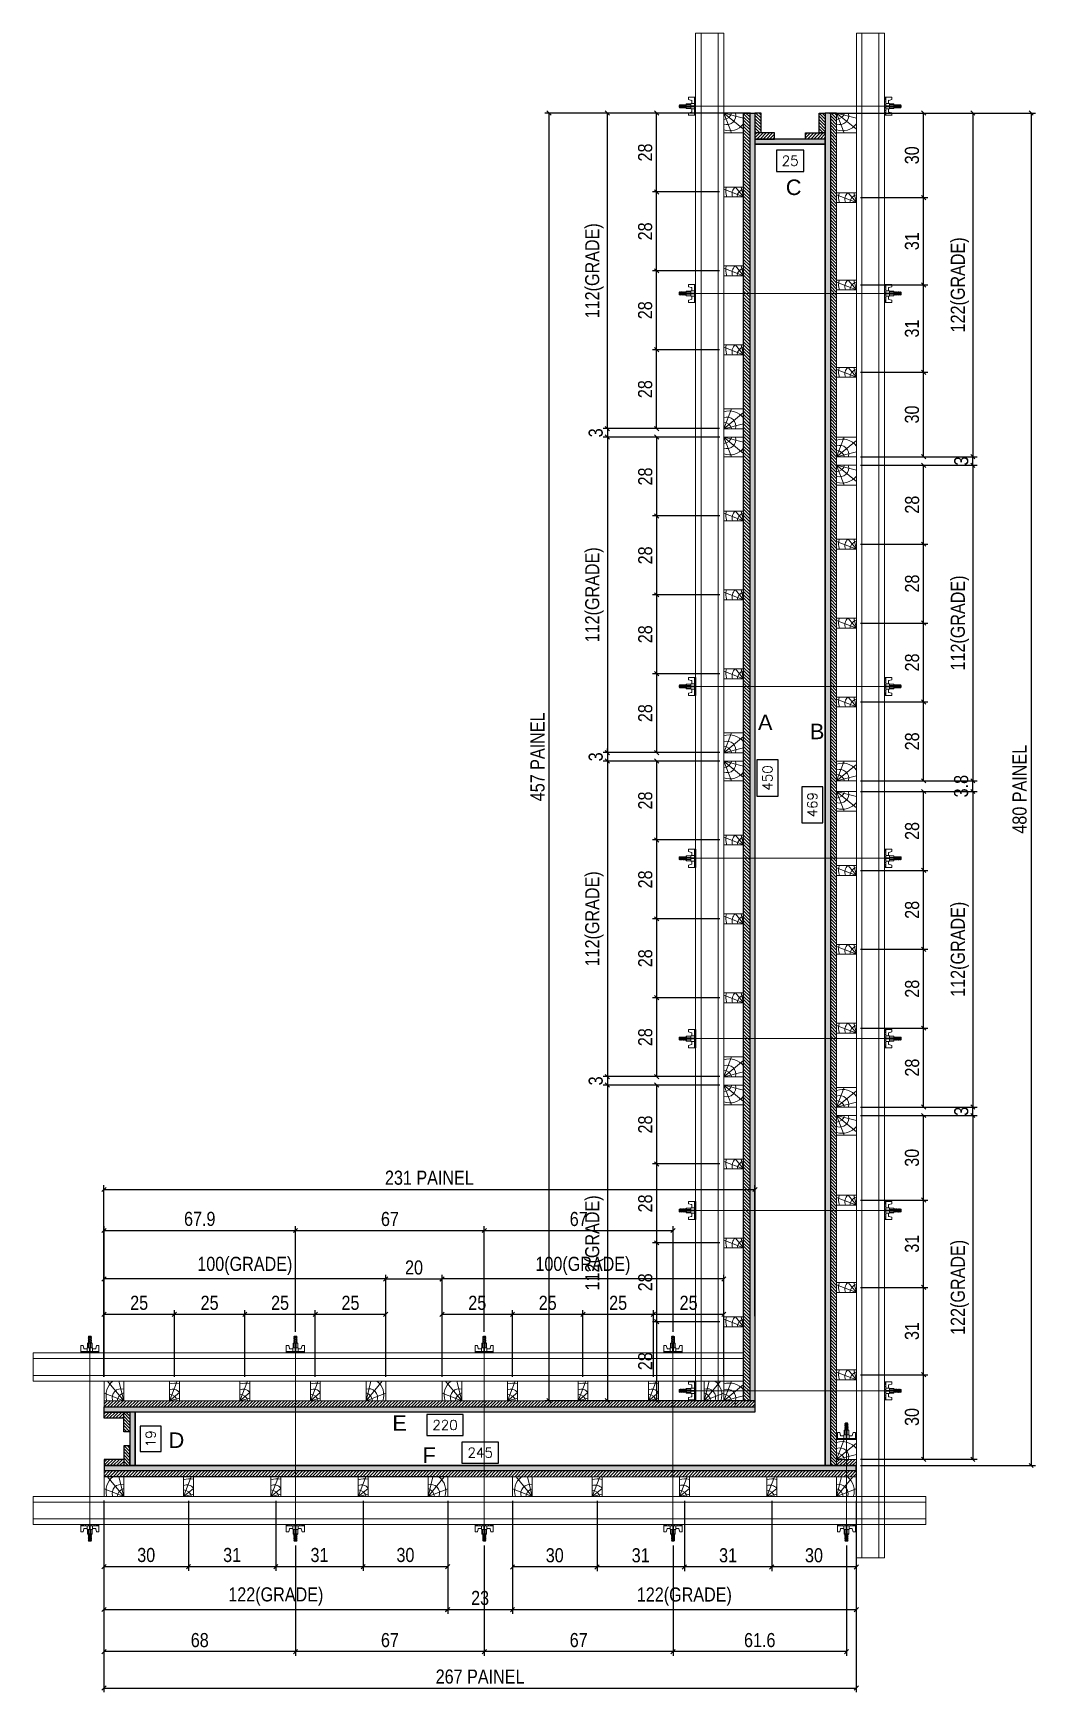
# Model space of a CAD drawing. Extents: x 14400 to 27878, y -21631 to 6985.
# Drawn here: x 25134 to 25849, y -2596 to -1414 of the extents above; entities that cross this region are included whole.
import ezdxf
from ezdxf.enums import TextEntityAlignment as Align

# ---------------------------------------------------------------- set-up
doc = ezdxf.new("R2010")
doc.units = 0
for name, color, linetype in [('CHAPA', 1, 'Continuous'), ('COTA', 241, 'Continuous'), ('F-PILARES-S', 170, 'Continuous'), ('MEIO_PONT', 93, 'Continuous'), ('SARRAFO', 251, 'Continuous'), ('TEXTO_GERAL', 7, 'Continuous')]:
    doc.layers.add(name, color=color, linetype=linetype)
for name, color, linetype, lineweight in [('Hachura', 251, 'Continuous', 9), ('Madeira', 126, 'Continuous', 18), ('Perfil Metálico', 224, 'Continuous', 18)]:
    doc.layers.add(name, color=color, linetype=linetype, lineweight=lineweight)
doc.styles.add('ARIAL', font='arial.ttf')
doc.styles.add('COTA TECNICA 2X', font='techl___.ttf', dxfattribs={"height": 10})
doc.styles.add('ROMANS', font='romans.shx')
doc.dimstyles.new('Cota Seção interna', dxfattribs={"dimtxt": 7, "dimasz": 6, "dimexe": 0.18, "dimexo": 2, "dimgap": -4, "dimtad": 3, "dimdec": 1, "dimlfac": 0.5, "dimzin": 12, "dimdsep": 46, "dimtxsty": 'ROMANS', "dimblk": 'ARCHTICK', "dimcen": 0.09, "dimse1": 1, "dimse2": 1, "dimsd1": 1, "dimsd2": 1, "dimclrd": 180, "dimclre": 5, "dimclrt": 1, "dimadec": 0, "dimazin": 3, "dimtfac": 1, "dimtdec": 1, "dimtofl": 0, "dimtmove": 0, "dimatfit": 3, "dimldrblk": 'ARCHTICK', "dimfxl": 1, "dimtolj": 1, "dimtzin": 0, "dimarcsym": 0})
doc.dimstyles.new('SECAO PILAR', dxfattribs={"dimtxt": 10, "dimasz": 3, "dimexe": 3, "dimexo": 3, "dimgap": 3, "dimtad": 1, "dimdec": 1, "dimlfac": 0.5, "dimzin": 12, "dimdsep": 46, "dimtxsty": 'COTA TECNICA 2X', "dimblk1": 'OBLIQUE', "dimblk2": 'OBLIQUE', "dimsah": 1, "dimcen": 0.9, "dimclrd": 256, "dimclre": 256, "dimclrt": 256, "dimadec": 1, "dimazin": 3, "dimtfac": 1, "dimtdec": 1, "dimtmove": 0, "dimatfit": 3, "dimfxl": 1, "dimtolj": 1, "dimtzin": 12, "dimarcsym": 0})
pattern_1 = [(315, (48162.0156, -10919.6262), (1.12253202, 1.12253202), [])]
pattern_2 = [(45, (34404.1593, 21114.1338), (-1.12253202, 1.12253202), [])]
pattern_3 = [(315, (48170.0156, -10970.6262), (1.12253202, 1.12253202), [])]

msp = doc.modelspace()

# ---------------------------------------------------------------- texts
at = {"layer": 'TEXTO_GERAL', "style": 'ARIAL'}
for s, p in [('C', (25674.079, -1523.814)), ('A', (25653.913, -1903.548)), ('B', (25690.778, -1910.061)), ('E', (25394.371, -2400.952)), ('D', (25235.973, -2413.153)), ('F', (25415.427, -2423.771))]:
    msp.add_text(s, height=11, dxfattribs=at).set_placement(p, align=Align.MIDDLE_CENTER)

# ---------------------------------------------------------------- blocks, each defined once
blk = doc.blocks.new('*D264')
at = {"layer": 'COTA', "color": 180, "lineweight": -2, "transparency": 16777216}
for p, q in [((25464.6, -2414.5), (25438.6, -2414.5)), ((25438.6, -2414.5), (25438.6, -2429.5)), ((25464.6, -2429.5), (25464.6, -2414.5)), ((25438.6, -2429.5), (25464.6, -2429.5))]:
    blk.add_line(p, q, dxfattribs=at)
at = {"layer": 'Defpoints', "color": 0, "transparency": 16777216}
for p in [(25206.6, -2431.1), (25696.6, -2431.1), (25696.6, -2433.5)]:
    blk.add_point(p, dxfattribs=at)
at = {"layer": 'COTA', "color": 1, "transparency": 16777216, "insert": (25451.6, -2422), "char_height": 7, "attachment_point": 5, "style": 'ROMANS'}
blk.add_mtext('\\A1;245', dxfattribs=at)
blk = doc.blocks.new('_ArchTick')
at = {"color": 0, "linetype": 'ByBlock', "const_width": 0.15}
blk.add_lwpolyline([(-0.5, -0.5), (0.5, 0.5)], dxfattribs=at)
blk = doc.blocks.new('*D265')
at = {"layer": 'COTA', "color": 180, "lineweight": -2, "transparency": 16777216}
for p, q in [((25439.6, -2394.9), (25413.6, -2394.9)), ((25413.6, -2394.9), (25413.6, -2409.9)), ((25439.6, -2409.9), (25439.6, -2394.9)), ((25413.6, -2409.9), (25439.6, -2409.9))]:
    blk.add_line(p, q, dxfattribs=at)
at = {"layer": 'Defpoints', "color": 0, "transparency": 16777216}
for p in [(25206.6, -2393.1), (25646.6, -2393.1), (25646.6, -2413.9)]:
    blk.add_point(p, dxfattribs=at)
at = {"layer": 'COTA', "color": 1, "transparency": 16777216, "insert": (25426.6, -2402.4), "char_height": 7, "attachment_point": 5, "style": 'ROMANS'}
blk.add_mtext('\\A1;220', dxfattribs=at)
blk = doc.blocks.new('*D266')
at = {"layer": 'COTA', "color": 180, "lineweight": -2, "transparency": 16777216}
for p, q in [((25694.8, -1949.3), (25679.8, -1949.3)), ((25679.8, -1949.3), (25679.8, -1975)), ((25694.8, -1975), (25694.8, -1949.3)), ((25679.8, -1975), (25694.8, -1975))]:
    blk.add_line(p, q, dxfattribs=at)
at = {"layer": 'Defpoints', "color": 0, "transparency": 16777216}
for p in [(25696.6, -1493.1), (25696.6, -2431.1), (25698.8, -2431.1)]:
    blk.add_point(p, dxfattribs=at)
at = {"layer": 'COTA', "color": 1, "transparency": 16777216, "insert": (25687.3, -1962.1), "char_height": 7, "attachment_point": 5, "rotation": 90, "style": 'ROMANS'}
blk.add_mtext('\\A1;469', dxfattribs=at)
blk = doc.blocks.new('*D267')
at = {"layer": 'COTA', "color": 180, "lineweight": -2, "transparency": 16777216}
for p, q in [((25225.2, -2403.1), (25210.2, -2403.1)), ((25210.2, -2403.1), (25210.2, -2421.1)), ((25225.2, -2421.1), (25225.2, -2403.1)), ((25210.2, -2421.1), (25225.2, -2421.1))]:
    blk.add_line(p, q, dxfattribs=at)
at = {"layer": 'Defpoints', "color": 0, "transparency": 16777216}
for p in [(25206.6, -2393.1), (25229.2, -2393.1), (25206.6, -2431.1)]:
    blk.add_point(p, dxfattribs=at)
at = {"layer": 'COTA', "color": 1, "transparency": 16777216, "insert": (25217.7, -2412.1), "char_height": 7, "attachment_point": 5, "rotation": 90, "style": 'ROMANS'}
blk.add_mtext('\\A1;19', dxfattribs=at)
blk = doc.blocks.new('*D268')
at = {"layer": 'COTA', "color": 180, "lineweight": -2, "transparency": 16777216}
for p, q in [((25681.2, -1497.5), (25661.9, -1497.5)), ((25661.9, -1497.5), (25661.9, -1512.5)), ((25681.2, -1512.5), (25681.2, -1497.5)), ((25661.9, -1512.5), (25681.2, -1512.5))]:
    blk.add_line(p, q, dxfattribs=at)
at = {"layer": 'Defpoints', "color": 0, "transparency": 16777216}
for p in [(25646.6, -1493.1), (25696.6, -1493.1), (25646.6, -1516.5)]:
    blk.add_point(p, dxfattribs=at)
at = {"layer": 'COTA', "color": 1, "transparency": 16777216, "insert": (25671.6, -1505), "char_height": 7, "attachment_point": 5, "style": 'ROMANS'}
blk.add_mtext('\\A1;25', dxfattribs=at)
blk = doc.blocks.new('PONTALETE')
at = {"layer": 'Madeira'}
for q in [(2.71, 7), (7, 5.76), (7, 1.74)]:
    blk.add_line((0, 0), q, dxfattribs=at)
blk.add_lwpolyline([(0, 0), (7, 0), (7, 7), (0, 7)], close=True, dxfattribs=at)
for centre, radius, start, end in [((2.04, 0.06), 6.23, 37.28179, 109.09128), ((1.09, 0.9), 3.19, 343.60304, 109.98471), ((-0.21, -0.78), 3.09, 14.63219, 86.0383)]:
    blk.add_arc(centre, radius, start, end, dxfattribs=at)
blk = doc.blocks.new('MEIO PONTALETE')
at = {"layer": 'Madeira'}
for q in [(2.71, 7), (3.5, 2.88), (3.5, 0.87)]:
    blk.add_line((0, 0), q, dxfattribs=at)
blk.add_lwpolyline([(0, 0), (3.5, 0), (3.5, 7), (0, 7)], close=True, dxfattribs=at)
for centre, radius, start, end in [((2.04, 0.06), 6.23, 76.44987, 109.09128), ((1.09, 0.9), 3.19, 40.90626, 109.98471), ((-0.21, -0.78), 3.09, 14.63219, 86.0383)]:
    blk.add_arc(centre, radius, start, end, dxfattribs=at)
blk = doc.blocks.new('_Oblique')
at = {"color": 0, "linetype": 'ByBlock', "lineweight": -2}
blk.add_line((-0.5, -0.5), (0.5, 0.5), dxfattribs=at)
blk = doc.blocks.new('*D269')
at = {"layer": 'COTA', "lineweight": -2, "transparency": 16777216}
for p, q in [((25368.5, -2456.1), (25368.5, -2506)), ((25428.5, -2456.1), (25428.5, -2506)), ((25428.5, -2503), (25368.5, -2503))]:
    blk.add_line(p, q, dxfattribs=at)
at = {"layer": 'Defpoints', "color": 0, "transparency": 16777216}
for p in [(25368.5, -2453.1), (25428.5, -2453.1), (25368.5, -2503)]:
    blk.add_point(p, dxfattribs=at)
at = {"layer": 'COTA', "lineweight": -2, "transparency": 16777216, "xscale": 3, "yscale": 3, "zscale": 3, "rotation": 180}
blk.add_blockref('_Oblique', (25368.5, -2503), dxfattribs=at)
at = {"layer": 'COTA', "lineweight": -2, "transparency": 16777216, "xscale": 3, "yscale": 3, "zscale": 3}
blk.add_blockref('_Oblique', (25428.5, -2503), dxfattribs=at)
at = {"layer": 'COTA', "transparency": 16777216, "insert": (25398.5, -2494.7), "char_height": 10, "attachment_point": 5, "style": 'COTA TECNICA 2X'}
blk.add_mtext('\\A1;30', dxfattribs=at)
blk = doc.blocks.new('*D270')
at = {"layer": 'COTA', "lineweight": -2, "transparency": 16777216}
for p, q in [((25184.5, -2456.1), (25184.5, -2536.3)), ((25428.5, -2456.1), (25428.5, -2536.3)), ((25184.5, -2533.3), (25428.5, -2533.3))]:
    blk.add_line(p, q, dxfattribs=at)
at = {"layer": 'Defpoints', "color": 0, "transparency": 16777216}
for p in [(25184.5, -2453.1), (25428.5, -2453.1), (25428.5, -2533.3)]:
    blk.add_point(p, dxfattribs=at)
at = {"layer": 'COTA', "lineweight": -2, "transparency": 16777216, "xscale": 3, "yscale": 3, "zscale": 3, "rotation": 180}
blk.add_blockref('_Oblique', (25184.5, -2533.3), dxfattribs=at)
at = {"layer": 'COTA', "lineweight": -2, "transparency": 16777216, "xscale": 3, "yscale": 3, "zscale": 3}
blk.add_blockref('_Oblique', (25428.5, -2533.3), dxfattribs=at)
at = {"layer": 'COTA', "transparency": 16777216, "insert": (25306.5, -2524.1), "char_height": 10, "attachment_point": 5, "style": 'COTA TECNICA 2X'}
blk.add_mtext('\\A1;122(GRADE)', dxfattribs=at)
blk = doc.blocks.new('*D271')
at = {"layer": 'COTA', "lineweight": -2, "transparency": 16777216}
for p, q in [((25306.5, -2456.1), (25306.5, -2506)), ((25368.5, -2456.1), (25368.5, -2506)), ((25368.5, -2503), (25306.5, -2503))]:
    blk.add_line(p, q, dxfattribs=at)
at = {"layer": 'Defpoints', "color": 0, "transparency": 16777216}
for p in [(25306.5, -2453.1), (25368.5, -2453.1), (25306.5, -2503)]:
    blk.add_point(p, dxfattribs=at)
at = {"layer": 'COTA', "lineweight": -2, "transparency": 16777216, "xscale": 3, "yscale": 3, "zscale": 3, "rotation": 180}
blk.add_blockref('_Oblique', (25306.5, -2503), dxfattribs=at)
at = {"layer": 'COTA', "lineweight": -2, "transparency": 16777216, "xscale": 3, "yscale": 3, "zscale": 3}
blk.add_blockref('_Oblique', (25368.5, -2503), dxfattribs=at)
at = {"layer": 'COTA', "transparency": 16777216, "insert": (25337.5, -2494.7), "char_height": 10, "attachment_point": 5, "style": 'COTA TECNICA 2X'}
blk.add_mtext('\\A1;31', dxfattribs=at)
blk = doc.blocks.new('*D272')
at = {"layer": 'COTA', "lineweight": -2, "transparency": 16777216}
for p, q in [((25244.5, -2456.1), (25244.5, -2506)), ((25306.5, -2456.1), (25306.5, -2506)), ((25306.5, -2503), (25244.5, -2503))]:
    blk.add_line(p, q, dxfattribs=at)
at = {"layer": 'Defpoints', "color": 0, "transparency": 16777216}
for p in [(25244.5, -2453.1), (25306.5, -2453.1), (25244.5, -2503)]:
    blk.add_point(p, dxfattribs=at)
at = {"layer": 'COTA', "lineweight": -2, "transparency": 16777216, "xscale": 3, "yscale": 3, "zscale": 3, "rotation": 180}
blk.add_blockref('_Oblique', (25244.5, -2503), dxfattribs=at)
at = {"layer": 'COTA', "lineweight": -2, "transparency": 16777216, "xscale": 3, "yscale": 3, "zscale": 3}
blk.add_blockref('_Oblique', (25306.5, -2503), dxfattribs=at)
at = {"layer": 'COTA', "transparency": 16777216, "insert": (25275.5, -2494.7), "char_height": 10, "attachment_point": 5, "style": 'COTA TECNICA 2X'}
blk.add_mtext('\\A1;31', dxfattribs=at)
blk = doc.blocks.new('*D273')
at = {"layer": 'COTA', "lineweight": -2, "transparency": 16777216}
for p, q in [((25184.5, -2456.1), (25184.5, -2506)), ((25244.5, -2456.1), (25244.5, -2506)), ((25244.5, -2503), (25184.5, -2503))]:
    blk.add_line(p, q, dxfattribs=at)
at = {"layer": 'Defpoints', "color": 0, "transparency": 16777216}
for p in [(25184.5, -2453.1), (25244.5, -2453.1), (25184.5, -2503)]:
    blk.add_point(p, dxfattribs=at)
at = {"layer": 'COTA', "lineweight": -2, "transparency": 16777216, "xscale": 3, "yscale": 3, "zscale": 3, "rotation": 180}
blk.add_blockref('_Oblique', (25184.5, -2503), dxfattribs=at)
at = {"layer": 'COTA', "lineweight": -2, "transparency": 16777216, "xscale": 3, "yscale": 3, "zscale": 3}
blk.add_blockref('_Oblique', (25244.5, -2503), dxfattribs=at)
at = {"layer": 'COTA', "transparency": 16777216, "insert": (25214.5, -2494.7), "char_height": 10, "attachment_point": 5, "style": 'COTA TECNICA 2X'}
blk.add_mtext('\\A1;30', dxfattribs=at)
blk = doc.blocks.new('*D274')
at = {"layer": 'COTA', "lineweight": -2, "transparency": 16777216}
for p, q in [((25658.5, -2456.2), (25658.5, -2506.1)), ((25718.5, -2456.2), (25718.5, -2506.1)), ((25718.5, -2503.1), (25658.5, -2503.1))]:
    blk.add_line(p, q, dxfattribs=at)
at = {"layer": 'Defpoints', "color": 0, "transparency": 16777216}
for p in [(25658.5, -2453.2), (25718.5, -2453.2), (25658.5, -2503.1)]:
    blk.add_point(p, dxfattribs=at)
at = {"layer": 'COTA', "lineweight": -2, "transparency": 16777216, "xscale": 3, "yscale": 3, "zscale": 3, "rotation": 180}
blk.add_blockref('_Oblique', (25658.5, -2503.1), dxfattribs=at)
at = {"layer": 'COTA', "lineweight": -2, "transparency": 16777216, "xscale": 3, "yscale": 3, "zscale": 3}
blk.add_blockref('_Oblique', (25718.5, -2503.1), dxfattribs=at)
at = {"layer": 'COTA', "transparency": 16777216, "insert": (25688.5, -2494.9), "char_height": 10, "attachment_point": 5, "style": 'COTA TECNICA 2X'}
blk.add_mtext('\\A1;30', dxfattribs=at)
blk = doc.blocks.new('*D275')
at = {"layer": 'COTA', "lineweight": -2, "transparency": 16777216}
for p, q in [((25474.5, -2456.2), (25474.5, -2536.4)), ((25718.5, -2456.2), (25718.5, -2536.4)), ((25474.5, -2533.4), (25718.5, -2533.4))]:
    blk.add_line(p, q, dxfattribs=at)
at = {"layer": 'Defpoints', "color": 0, "transparency": 16777216}
for p in [(25474.5, -2453.2), (25718.5, -2453.2), (25718.5, -2533.4)]:
    blk.add_point(p, dxfattribs=at)
at = {"layer": 'COTA', "lineweight": -2, "transparency": 16777216, "xscale": 3, "yscale": 3, "zscale": 3, "rotation": 180}
blk.add_blockref('_Oblique', (25474.5, -2533.4), dxfattribs=at)
at = {"layer": 'COTA', "lineweight": -2, "transparency": 16777216, "xscale": 3, "yscale": 3, "zscale": 3}
blk.add_blockref('_Oblique', (25718.5, -2533.4), dxfattribs=at)
at = {"layer": 'COTA', "transparency": 16777216, "insert": (25596.5, -2524.2), "char_height": 10, "attachment_point": 5, "style": 'COTA TECNICA 2X'}
blk.add_mtext('\\A1;122(GRADE)', dxfattribs=at)
blk = doc.blocks.new('*D276')
at = {"layer": 'COTA', "lineweight": -2, "transparency": 16777216}
for p, q in [((25596.5, -2456.2), (25596.5, -2506.1)), ((25658.5, -2456.2), (25658.5, -2506.1)), ((25658.5, -2503.1), (25596.5, -2503.1))]:
    blk.add_line(p, q, dxfattribs=at)
at = {"layer": 'Defpoints', "color": 0, "transparency": 16777216}
for p in [(25596.5, -2453.2), (25658.5, -2453.2), (25596.5, -2503.1)]:
    blk.add_point(p, dxfattribs=at)
at = {"layer": 'COTA', "lineweight": -2, "transparency": 16777216, "xscale": 3, "yscale": 3, "zscale": 3, "rotation": 180}
blk.add_blockref('_Oblique', (25596.5, -2503.1), dxfattribs=at)
at = {"layer": 'COTA', "lineweight": -2, "transparency": 16777216, "xscale": 3, "yscale": 3, "zscale": 3}
blk.add_blockref('_Oblique', (25658.5, -2503.1), dxfattribs=at)
at = {"layer": 'COTA', "transparency": 16777216, "insert": (25627.5, -2494.9), "char_height": 10, "attachment_point": 5, "style": 'COTA TECNICA 2X'}
blk.add_mtext('\\A1;31', dxfattribs=at)
blk = doc.blocks.new('*D277')
at = {"layer": 'COTA', "lineweight": -2, "transparency": 16777216}
for p, q in [((25534.5, -2456.2), (25534.5, -2506.1)), ((25596.5, -2456.2), (25596.5, -2506.1)), ((25596.5, -2503.1), (25534.5, -2503.1))]:
    blk.add_line(p, q, dxfattribs=at)
at = {"layer": 'Defpoints', "color": 0, "transparency": 16777216}
for p in [(25534.5, -2453.2), (25596.5, -2453.2), (25534.5, -2503.1)]:
    blk.add_point(p, dxfattribs=at)
at = {"layer": 'COTA', "lineweight": -2, "transparency": 16777216, "xscale": 3, "yscale": 3, "zscale": 3, "rotation": 180}
blk.add_blockref('_Oblique', (25534.5, -2503.1), dxfattribs=at)
at = {"layer": 'COTA', "lineweight": -2, "transparency": 16777216, "xscale": 3, "yscale": 3, "zscale": 3}
blk.add_blockref('_Oblique', (25596.5, -2503.1), dxfattribs=at)
at = {"layer": 'COTA', "transparency": 16777216, "insert": (25565.5, -2494.9), "char_height": 10, "attachment_point": 5, "style": 'COTA TECNICA 2X'}
blk.add_mtext('\\A1;31', dxfattribs=at)
blk = doc.blocks.new('*D278')
at = {"layer": 'COTA', "lineweight": -2, "transparency": 16777216}
for p, q in [((25474.5, -2456.2), (25474.5, -2506.1)), ((25534.5, -2456.2), (25534.5, -2506.1)), ((25534.5, -2503.1), (25474.5, -2503.1))]:
    blk.add_line(p, q, dxfattribs=at)
at = {"layer": 'Defpoints', "color": 0, "transparency": 16777216}
for p in [(25474.5, -2453.2), (25534.5, -2453.2), (25474.5, -2503.1)]:
    blk.add_point(p, dxfattribs=at)
at = {"layer": 'COTA', "lineweight": -2, "transparency": 16777216, "xscale": 3, "yscale": 3, "zscale": 3, "rotation": 180}
blk.add_blockref('_Oblique', (25474.5, -2503.1), dxfattribs=at)
at = {"layer": 'COTA', "lineweight": -2, "transparency": 16777216, "xscale": 3, "yscale": 3, "zscale": 3}
blk.add_blockref('_Oblique', (25534.5, -2503.1), dxfattribs=at)
at = {"layer": 'COTA', "transparency": 16777216, "insert": (25504.5, -2494.9), "char_height": 10, "attachment_point": 5, "style": 'COTA TECNICA 2X'}
blk.add_mtext('\\A1;30', dxfattribs=at)
blk = doc.blocks.new('*D279')
at = {"layer": 'COTA', "lineweight": -2, "transparency": 16777216}
for p, q in [((25428.5, -2456.1), (25428.5, -2536.4)), ((25474.5, -2456.2), (25474.5, -2536.4)), ((25428.5, -2533.4), (25474.5, -2533.4))]:
    blk.add_line(p, q, dxfattribs=at)
at = {"layer": 'Defpoints', "color": 0, "transparency": 16777216}
for p in [(25428.5, -2453.1), (25474.5, -2453.2), (25474.5, -2533.4)]:
    blk.add_point(p, dxfattribs=at)
at = {"layer": 'COTA', "lineweight": -2, "transparency": 16777216, "xscale": 3, "yscale": 3, "zscale": 3, "rotation": 180}
blk.add_blockref('_Oblique', (25428.5, -2533.4), dxfattribs=at)
at = {"layer": 'COTA', "lineweight": -2, "transparency": 16777216, "xscale": 3, "yscale": 3, "zscale": 3}
blk.add_blockref('_Oblique', (25474.5, -2533.4), dxfattribs=at)
at = {"layer": 'COTA', "transparency": 16777216, "insert": (25451.5, -2525.2), "char_height": 10, "attachment_point": 5, "style": 'COTA TECNICA 2X'}
blk.add_mtext('\\A1;23', dxfattribs=at)
blk = doc.blocks.new('*D280')
at = {"layer": 'COTA', "lineweight": -2, "transparency": 16777216}
for p, q in [((25184.5, -2368.2), (25184.5, -2320.8)), ((25184.5, -2323.8), (25234.5, -2323.8)), ((25234.5, -2368.2), (25234.5, -2320.8))]:
    blk.add_line(p, q, dxfattribs=at)
at = {"layer": 'Defpoints', "color": 0, "transparency": 16777216}
for p in [(25234.5, -2323.8), (25184.5, -2371.2), (25234.5, -2371.2)]:
    blk.add_point(p, dxfattribs=at)
at = {"layer": 'COTA', "lineweight": -2, "transparency": 16777216, "xscale": 3, "yscale": 3, "zscale": 3, "rotation": 180}
blk.add_blockref('_Oblique', (25184.5, -2323.8), dxfattribs=at)
at = {"layer": 'COTA', "lineweight": -2, "transparency": 16777216, "xscale": 3, "yscale": 3, "zscale": 3}
blk.add_blockref('_Oblique', (25234.5, -2323.8), dxfattribs=at)
at = {"layer": 'COTA', "transparency": 16777216, "insert": (25209.5, -2315.7), "char_height": 10, "attachment_point": 5, "style": 'COTA TECNICA 2X'}
blk.add_mtext('\\A1;25', dxfattribs=at)
blk = doc.blocks.new('*D281')
at = {"layer": 'COTA', "lineweight": -2, "transparency": 16777216}
for p, q in [((25234.5, -2368.2), (25234.5, -2320.8)), ((25234.5, -2323.8), (25284.5, -2323.8)), ((25284.5, -2368.2), (25284.5, -2320.8))]:
    blk.add_line(p, q, dxfattribs=at)
at = {"layer": 'Defpoints', "color": 0, "transparency": 16777216}
for p in [(25284.5, -2323.8), (25234.5, -2371.2), (25284.5, -2371.2)]:
    blk.add_point(p, dxfattribs=at)
at = {"layer": 'COTA', "lineweight": -2, "transparency": 16777216, "xscale": 3, "yscale": 3, "zscale": 3, "rotation": 180}
blk.add_blockref('_Oblique', (25234.5, -2323.8), dxfattribs=at)
at = {"layer": 'COTA', "lineweight": -2, "transparency": 16777216, "xscale": 3, "yscale": 3, "zscale": 3}
blk.add_blockref('_Oblique', (25284.5, -2323.8), dxfattribs=at)
at = {"layer": 'COTA', "transparency": 16777216, "insert": (25259.5, -2315.7), "char_height": 10, "attachment_point": 5, "style": 'COTA TECNICA 2X'}
blk.add_mtext('\\A1;25', dxfattribs=at)
blk = doc.blocks.new('*D282')
at = {"layer": 'COTA', "lineweight": -2, "transparency": 16777216}
for p, q in [((25284.5, -2368.2), (25284.5, -2320.8)), ((25284.5, -2323.8), (25334.5, -2323.8)), ((25334.5, -2368.2), (25334.5, -2320.8))]:
    blk.add_line(p, q, dxfattribs=at)
at = {"layer": 'Defpoints', "color": 0, "transparency": 16777216}
for p in [(25334.5, -2323.8), (25284.5, -2371.2), (25334.5, -2371.2)]:
    blk.add_point(p, dxfattribs=at)
at = {"layer": 'COTA', "lineweight": -2, "transparency": 16777216, "xscale": 3, "yscale": 3, "zscale": 3, "rotation": 180}
blk.add_blockref('_Oblique', (25284.5, -2323.8), dxfattribs=at)
at = {"layer": 'COTA', "lineweight": -2, "transparency": 16777216, "xscale": 3, "yscale": 3, "zscale": 3}
blk.add_blockref('_Oblique', (25334.5, -2323.8), dxfattribs=at)
at = {"layer": 'COTA', "transparency": 16777216, "insert": (25309.5, -2315.7), "char_height": 10, "attachment_point": 5, "style": 'COTA TECNICA 2X'}
blk.add_mtext('\\A1;25', dxfattribs=at)
blk = doc.blocks.new('*D283')
at = {"layer": 'COTA', "lineweight": -2, "transparency": 16777216}
for p, q in [((25184.5, -2368.2), (25184.5, -2295.7)), ((25384.5, -2298.7), (25184.5, -2298.7)), ((25384.5, -2368.2), (25384.5, -2295.7))]:
    blk.add_line(p, q, dxfattribs=at)
at = {"layer": 'Defpoints', "color": 0, "transparency": 16777216}
for p in [(25184.5, -2298.7), (25184.5, -2371.2), (25384.5, -2371.2)]:
    blk.add_point(p, dxfattribs=at)
at = {"layer": 'COTA', "lineweight": -2, "transparency": 16777216, "xscale": 3, "yscale": 3, "zscale": 3, "rotation": 180}
blk.add_blockref('_Oblique', (25184.5, -2298.7), dxfattribs=at)
at = {"layer": 'COTA', "lineweight": -2, "transparency": 16777216, "xscale": 3, "yscale": 3, "zscale": 3}
blk.add_blockref('_Oblique', (25384.5, -2298.7), dxfattribs=at)
at = {"layer": 'COTA', "transparency": 16777216, "insert": (25284.5, -2289.5), "char_height": 10, "attachment_point": 5, "style": 'COTA TECNICA 2X'}
blk.add_mtext('\\A1;100(GRADE)', dxfattribs=at)
blk = doc.blocks.new('*D284')
at = {"layer": 'COTA', "lineweight": -2, "transparency": 16777216}
for p, q in [((25334.5, -2368.2), (25334.5, -2320.8)), ((25334.5, -2323.8), (25384.5, -2323.8)), ((25384.5, -2368.1), (25384.5, -2320.8))]:
    blk.add_line(p, q, dxfattribs=at)
at = {"layer": 'Defpoints', "color": 0, "transparency": 16777216}
for p in [(25384.5, -2323.8), (25334.5, -2371.2), (25384.5, -2371.1)]:
    blk.add_point(p, dxfattribs=at)
at = {"layer": 'COTA', "lineweight": -2, "transparency": 16777216, "xscale": 3, "yscale": 3, "zscale": 3, "rotation": 180}
blk.add_blockref('_Oblique', (25334.5, -2323.8), dxfattribs=at)
at = {"layer": 'COTA', "lineweight": -2, "transparency": 16777216, "xscale": 3, "yscale": 3, "zscale": 3}
blk.add_blockref('_Oblique', (25384.5, -2323.8), dxfattribs=at)
at = {"layer": 'COTA', "transparency": 16777216, "insert": (25359.5, -2315.7), "char_height": 10, "attachment_point": 5, "style": 'COTA TECNICA 2X'}
blk.add_mtext('\\A1;25', dxfattribs=at)
blk = doc.blocks.new('*D285')
at = {"layer": 'COTA', "lineweight": -2, "transparency": 16777216}
for p, q in [((25621.5, -1471.1), (25538.8, -1471.1)), ((25541.8, -1471.1), (25541.8, -1695.1)), ((25621.5, -1695.1), (25538.8, -1695.1))]:
    blk.add_line(p, q, dxfattribs=at)
at = {"layer": 'Defpoints', "color": 0, "transparency": 16777216}
for p in [(25624.5, -1471.1), (25541.8, -1695.1), (25624.5, -1695.1)]:
    blk.add_point(p, dxfattribs=at)
at = {"layer": 'COTA', "lineweight": -2, "transparency": 16777216, "xscale": 3, "yscale": 3, "zscale": 3}
for p, rotation in [((25541.8, -1471.1), 90), ((25541.8, -1695.1), 270)]:
    blk.add_blockref('_Oblique', p, dxfattribs=dict(at, rotation=rotation))
at = {"layer": 'COTA', "transparency": 16777216, "insert": (25532.6, -1583.1), "char_height": 10, "attachment_point": 5, "rotation": 90, "style": 'COTA TECNICA 2X'}
blk.add_mtext('\\A1;112(GRADE)', dxfattribs=at)
blk = doc.blocks.new('*D286')
at = {"layer": 'COTA', "lineweight": -2, "transparency": 16777216}
for p, q in [((25621.5, -1527.1), (25573.8, -1527.1)), ((25576.8, -1583.1), (25576.8, -1527.1)), ((25621.5, -1583.1), (25573.8, -1583.1))]:
    blk.add_line(p, q, dxfattribs=at)
at = {"layer": 'Defpoints', "color": 0, "transparency": 16777216}
for p in [(25576.8, -1527.1), (25624.5, -1527.1), (25624.5, -1583.1)]:
    blk.add_point(p, dxfattribs=at)
at = {"layer": 'COTA', "lineweight": -2, "transparency": 16777216, "xscale": 3, "yscale": 3, "zscale": 3}
for p, rotation in [((25576.8, -1527.1), 90), ((25576.8, -1583.1), 270)]:
    blk.add_blockref('_Oblique', p, dxfattribs=dict(at, rotation=rotation))
at = {"layer": 'COTA', "transparency": 16777216, "insert": (25568.7, -1555.1), "char_height": 10, "attachment_point": 5, "rotation": 90, "style": 'COTA TECNICA 2X'}
blk.add_mtext('\\A1;28', dxfattribs=at)
blk = doc.blocks.new('*D287')
at = {"layer": 'COTA', "lineweight": -2, "transparency": 16777216}
for p, q in [((25621.5, -1471.1), (25573.8, -1471.1)), ((25576.8, -1527.1), (25576.8, -1471.1)), ((25621.5, -1527.1), (25573.8, -1527.1))]:
    blk.add_line(p, q, dxfattribs=at)
at = {"layer": 'Defpoints', "color": 0, "transparency": 16777216}
for p in [(25576.8, -1471.1), (25624.5, -1471.1), (25624.5, -1527.1)]:
    blk.add_point(p, dxfattribs=at)
at = {"layer": 'COTA', "lineweight": -2, "transparency": 16777216, "xscale": 3, "yscale": 3, "zscale": 3}
for p, rotation in [((25576.8, -1471.1), 90), ((25576.8, -1527.1), 270)]:
    blk.add_blockref('_Oblique', p, dxfattribs=dict(at, rotation=rotation))
at = {"layer": 'COTA', "transparency": 16777216, "insert": (25568.7, -1499.1), "char_height": 10, "attachment_point": 5, "rotation": 90, "style": 'COTA TECNICA 2X'}
blk.add_mtext('\\A1;28', dxfattribs=at)
blk = doc.blocks.new('*D288')
at = {"layer": 'COTA', "lineweight": -2, "transparency": 16777216}
for p, q in [((25621.5, -1639.1), (25573.8, -1639.1)), ((25576.8, -1695.1), (25576.8, -1639.1)), ((25621.5, -1695.1), (25573.8, -1695.1))]:
    blk.add_line(p, q, dxfattribs=at)
at = {"layer": 'Defpoints', "color": 0, "transparency": 16777216}
for p in [(25576.8, -1639.1), (25624.5, -1639.1), (25624.5, -1695.1)]:
    blk.add_point(p, dxfattribs=at)
at = {"layer": 'COTA', "lineweight": -2, "transparency": 16777216, "xscale": 3, "yscale": 3, "zscale": 3}
for p, rotation in [((25576.8, -1639.1), 90), ((25576.8, -1695.1), 270)]:
    blk.add_blockref('_Oblique', p, dxfattribs=dict(at, rotation=rotation))
at = {"layer": 'COTA', "transparency": 16777216, "insert": (25568.7, -1667.1), "char_height": 10, "attachment_point": 5, "rotation": 90, "style": 'COTA TECNICA 2X'}
blk.add_mtext('\\A1;28', dxfattribs=at)
blk = doc.blocks.new('*D289')
at = {"layer": 'COTA', "lineweight": -2, "transparency": 16777216}
for p, q in [((25621.5, -1583.1), (25573.8, -1583.1)), ((25576.8, -1639.1), (25576.8, -1583.1)), ((25621.5, -1639.1), (25573.8, -1639.1))]:
    blk.add_line(p, q, dxfattribs=at)
at = {"layer": 'Defpoints', "color": 0, "transparency": 16777216}
for p in [(25576.8, -1583.1), (25624.5, -1583.1), (25624.5, -1639.1)]:
    blk.add_point(p, dxfattribs=at)
at = {"layer": 'COTA', "lineweight": -2, "transparency": 16777216, "xscale": 3, "yscale": 3, "zscale": 3}
for p, rotation in [((25576.8, -1583.1), 90), ((25576.8, -1639.1), 270)]:
    blk.add_blockref('_Oblique', p, dxfattribs=dict(at, rotation=rotation))
at = {"layer": 'COTA', "transparency": 16777216, "insert": (25568.7, -1611.1), "char_height": 10, "attachment_point": 5, "rotation": 90, "style": 'COTA TECNICA 2X'}
blk.add_mtext('\\A1;28', dxfattribs=at)
blk = doc.blocks.new('*D290')
at = {"layer": 'COTA', "lineweight": -2, "transparency": 16777216}
for p, q in [((25621.6, -2161.1), (25538.9, -2161.1)), ((25541.9, -2161.1), (25541.9, -2385.1)), ((25621.5, -2385.1), (25538.9, -2385.1))]:
    blk.add_line(p, q, dxfattribs=at)
at = {"layer": 'Defpoints', "color": 0, "transparency": 16777216}
for p in [(25624.6, -2161.1), (25541.9, -2385.1), (25624.5, -2385.1)]:
    blk.add_point(p, dxfattribs=at)
at = {"layer": 'COTA', "lineweight": -2, "transparency": 16777216, "xscale": 3, "yscale": 3, "zscale": 3}
for p, rotation in [((25541.9, -2161.1), 90), ((25541.9, -2385.1), 270)]:
    blk.add_blockref('_Oblique', p, dxfattribs=dict(at, rotation=rotation))
at = {"layer": 'COTA', "transparency": 16777216, "insert": (25532.6, -2273.1), "char_height": 10, "attachment_point": 5, "rotation": 90, "style": 'COTA TECNICA 2X'}
blk.add_mtext('\\A1;112(GRADE)', dxfattribs=at)
blk = doc.blocks.new('*D291')
at = {"layer": 'COTA', "lineweight": -2, "transparency": 16777216}
for p, q in [((25621.6, -2217.1), (25573.9, -2217.1)), ((25576.9, -2273.1), (25576.9, -2217.1)), ((25621.6, -2273.1), (25573.9, -2273.1))]:
    blk.add_line(p, q, dxfattribs=at)
at = {"layer": 'Defpoints', "color": 0, "transparency": 16777216}
for p in [(25576.9, -2217.1), (25624.6, -2217.1), (25624.6, -2273.1)]:
    blk.add_point(p, dxfattribs=at)
at = {"layer": 'COTA', "lineweight": -2, "transparency": 16777216, "xscale": 3, "yscale": 3, "zscale": 3}
for p, rotation in [((25576.9, -2217.1), 90), ((25576.9, -2273.1), 270)]:
    blk.add_blockref('_Oblique', p, dxfattribs=dict(at, rotation=rotation))
at = {"layer": 'COTA', "transparency": 16777216, "insert": (25568.8, -2245.1), "char_height": 10, "attachment_point": 5, "rotation": 90, "style": 'COTA TECNICA 2X'}
blk.add_mtext('\\A1;28', dxfattribs=at)
blk = doc.blocks.new('*D292')
at = {"layer": 'COTA', "lineweight": -2, "transparency": 16777216}
for p, q in [((25621.6, -2161.1), (25573.9, -2161.1)), ((25576.9, -2217.1), (25576.9, -2161.1)), ((25621.6, -2217.1), (25573.9, -2217.1))]:
    blk.add_line(p, q, dxfattribs=at)
at = {"layer": 'Defpoints', "color": 0, "transparency": 16777216}
for p in [(25576.9, -2161.1), (25624.6, -2161.1), (25624.6, -2217.1)]:
    blk.add_point(p, dxfattribs=at)
at = {"layer": 'COTA', "lineweight": -2, "transparency": 16777216, "xscale": 3, "yscale": 3, "zscale": 3}
for p, rotation in [((25576.9, -2161.1), 90), ((25576.9, -2217.1), 270)]:
    blk.add_blockref('_Oblique', p, dxfattribs=dict(at, rotation=rotation))
at = {"layer": 'COTA', "transparency": 16777216, "insert": (25568.8, -2189.1), "char_height": 10, "attachment_point": 5, "rotation": 90, "style": 'COTA TECNICA 2X'}
blk.add_mtext('\\A1;28', dxfattribs=at)
blk = doc.blocks.new('*D293')
at = {"layer": 'COTA', "lineweight": -2, "transparency": 16777216}
for p, q in [((25621.6, -2329.1), (25573.9, -2329.1)), ((25576.9, -2385.1), (25576.9, -2329.1)), ((25621.6, -2385.1), (25573.9, -2385.1))]:
    blk.add_line(p, q, dxfattribs=at)
at = {"layer": 'Defpoints', "color": 0, "transparency": 16777216}
for p in [(25576.9, -2329.1), (25624.6, -2329.1), (25624.6, -2385.1)]:
    blk.add_point(p, dxfattribs=at)
at = {"layer": 'COTA', "lineweight": -2, "transparency": 16777216, "xscale": 3, "yscale": 3, "zscale": 3}
for p, rotation in [((25576.9, -2329.1), 90), ((25576.9, -2385.1), 270)]:
    blk.add_blockref('_Oblique', p, dxfattribs=dict(at, rotation=rotation))
at = {"layer": 'COTA', "transparency": 16777216, "insert": (25568.8, -2357.1), "char_height": 10, "attachment_point": 5, "rotation": 90, "style": 'COTA TECNICA 2X'}
blk.add_mtext('\\A1;28', dxfattribs=at)
blk = doc.blocks.new('*D294')
at = {"layer": 'COTA', "lineweight": -2, "transparency": 16777216}
for p, q in [((25621.6, -2273.1), (25573.9, -2273.1)), ((25576.9, -2329.1), (25576.9, -2273.1)), ((25621.6, -2329.1), (25573.9, -2329.1))]:
    blk.add_line(p, q, dxfattribs=at)
at = {"layer": 'Defpoints', "color": 0, "transparency": 16777216}
for p in [(25576.9, -2273.1), (25624.6, -2273.1), (25624.6, -2329.1)]:
    blk.add_point(p, dxfattribs=at)
at = {"layer": 'COTA', "lineweight": -2, "transparency": 16777216, "xscale": 3, "yscale": 3, "zscale": 3}
for p, rotation in [((25576.9, -2273.1), 90), ((25576.9, -2329.1), 270)]:
    blk.add_blockref('_Oblique', p, dxfattribs=dict(at, rotation=rotation))
at = {"layer": 'COTA', "transparency": 16777216, "insert": (25568.8, -2301.1), "char_height": 10, "attachment_point": 5, "rotation": 90, "style": 'COTA TECNICA 2X'}
blk.add_mtext('\\A1;28', dxfattribs=at)
blk = doc.blocks.new('*D295')
at = {"layer": 'COTA', "lineweight": -2, "transparency": 16777216}
for p, q in [((25621.6, -1931.1), (25538.9, -1931.1)), ((25541.9, -1931.1), (25541.9, -2155.1)), ((25621.5, -2155.1), (25538.9, -2155.1))]:
    blk.add_line(p, q, dxfattribs=at)
at = {"layer": 'Defpoints', "color": 0, "transparency": 16777216}
for p in [(25624.6, -1931.1), (25541.9, -2155.1), (25624.5, -2155.1)]:
    blk.add_point(p, dxfattribs=at)
at = {"layer": 'COTA', "lineweight": -2, "transparency": 16777216, "xscale": 3, "yscale": 3, "zscale": 3}
for p, rotation in [((25541.9, -1931.1), 90), ((25541.9, -2155.1), 270)]:
    blk.add_blockref('_Oblique', p, dxfattribs=dict(at, rotation=rotation))
at = {"layer": 'COTA', "transparency": 16777216, "insert": (25532.6, -2043.1), "char_height": 10, "attachment_point": 5, "rotation": 90, "style": 'COTA TECNICA 2X'}
blk.add_mtext('\\A1;112(GRADE)', dxfattribs=at)
blk = doc.blocks.new('*D296')
at = {"layer": 'COTA', "lineweight": -2, "transparency": 16777216}
for p, q in [((25621.6, -1987.1), (25573.9, -1987.1)), ((25576.9, -2043.1), (25576.9, -1987.1)), ((25621.6, -2043.1), (25573.9, -2043.1))]:
    blk.add_line(p, q, dxfattribs=at)
at = {"layer": 'Defpoints', "color": 0, "transparency": 16777216}
for p in [(25576.9, -1987.1), (25624.6, -1987.1), (25624.6, -2043.1)]:
    blk.add_point(p, dxfattribs=at)
at = {"layer": 'COTA', "lineweight": -2, "transparency": 16777216, "xscale": 3, "yscale": 3, "zscale": 3}
for p, rotation in [((25576.9, -1987.1), 90), ((25576.9, -2043.1), 270)]:
    blk.add_blockref('_Oblique', p, dxfattribs=dict(at, rotation=rotation))
at = {"layer": 'COTA', "transparency": 16777216, "insert": (25568.8, -2015.1), "char_height": 10, "attachment_point": 5, "rotation": 90, "style": 'COTA TECNICA 2X'}
blk.add_mtext('\\A1;28', dxfattribs=at)
blk = doc.blocks.new('*D297')
at = {"layer": 'COTA', "lineweight": -2, "transparency": 16777216}
for p, q in [((25621.6, -1931.1), (25573.9, -1931.1)), ((25576.9, -1987.1), (25576.9, -1931.1)), ((25621.6, -1987.1), (25573.9, -1987.1))]:
    blk.add_line(p, q, dxfattribs=at)
at = {"layer": 'Defpoints', "color": 0, "transparency": 16777216}
for p in [(25576.9, -1931.1), (25624.6, -1931.1), (25624.6, -1987.1)]:
    blk.add_point(p, dxfattribs=at)
at = {"layer": 'COTA', "lineweight": -2, "transparency": 16777216, "xscale": 3, "yscale": 3, "zscale": 3}
for p, rotation in [((25576.9, -1931.1), 90), ((25576.9, -1987.1), 270)]:
    blk.add_blockref('_Oblique', p, dxfattribs=dict(at, rotation=rotation))
at = {"layer": 'COTA', "transparency": 16777216, "insert": (25568.8, -1959.1), "char_height": 10, "attachment_point": 5, "rotation": 90, "style": 'COTA TECNICA 2X'}
blk.add_mtext('\\A1;28', dxfattribs=at)
blk = doc.blocks.new('*D298')
at = {"layer": 'COTA', "lineweight": -2, "transparency": 16777216}
for p, q in [((25621.6, -2099.1), (25573.9, -2099.1)), ((25576.9, -2155.1), (25576.9, -2099.1)), ((25621.6, -2155.1), (25573.9, -2155.1))]:
    blk.add_line(p, q, dxfattribs=at)
at = {"layer": 'Defpoints', "color": 0, "transparency": 16777216}
for p in [(25576.9, -2099.1), (25624.6, -2099.1), (25624.6, -2155.1)]:
    blk.add_point(p, dxfattribs=at)
at = {"layer": 'COTA', "lineweight": -2, "transparency": 16777216, "xscale": 3, "yscale": 3, "zscale": 3}
for p, rotation in [((25576.9, -2099.1), 90), ((25576.9, -2155.1), 270)]:
    blk.add_blockref('_Oblique', p, dxfattribs=dict(at, rotation=rotation))
at = {"layer": 'COTA', "transparency": 16777216, "insert": (25568.8, -2127.1), "char_height": 10, "attachment_point": 5, "rotation": 90, "style": 'COTA TECNICA 2X'}
blk.add_mtext('\\A1;28', dxfattribs=at)
blk = doc.blocks.new('*D299')
at = {"layer": 'COTA', "lineweight": -2, "transparency": 16777216}
for p, q in [((25621.6, -2043.1), (25573.9, -2043.1)), ((25576.9, -2099.1), (25576.9, -2043.1)), ((25621.6, -2099.1), (25573.9, -2099.1))]:
    blk.add_line(p, q, dxfattribs=at)
at = {"layer": 'Defpoints', "color": 0, "transparency": 16777216}
for p in [(25576.9, -2043.1), (25624.6, -2043.1), (25624.6, -2099.1)]:
    blk.add_point(p, dxfattribs=at)
at = {"layer": 'COTA', "lineweight": -2, "transparency": 16777216, "xscale": 3, "yscale": 3, "zscale": 3}
for p, rotation in [((25576.9, -2043.1), 90), ((25576.9, -2099.1), 270)]:
    blk.add_blockref('_Oblique', p, dxfattribs=dict(at, rotation=rotation))
at = {"layer": 'COTA', "transparency": 16777216, "insert": (25568.8, -2071.1), "char_height": 10, "attachment_point": 5, "rotation": 90, "style": 'COTA TECNICA 2X'}
blk.add_mtext('\\A1;28', dxfattribs=at)
blk = doc.blocks.new('*D300')
at = {"layer": 'COTA', "lineweight": -2, "transparency": 16777216}
for p, q in [((25621.6, -1701.1), (25538.9, -1701.1)), ((25541.9, -1701.1), (25541.9, -1925.1)), ((25621.5, -1925.1), (25538.9, -1925.1))]:
    blk.add_line(p, q, dxfattribs=at)
at = {"layer": 'Defpoints', "color": 0, "transparency": 16777216}
for p in [(25624.6, -1701.1), (25541.9, -1925.1), (25624.5, -1925.1)]:
    blk.add_point(p, dxfattribs=at)
at = {"layer": 'COTA', "lineweight": -2, "transparency": 16777216, "xscale": 3, "yscale": 3, "zscale": 3}
for p, rotation in [((25541.9, -1701.1), 90), ((25541.9, -1925.1), 270)]:
    blk.add_blockref('_Oblique', p, dxfattribs=dict(at, rotation=rotation))
at = {"layer": 'COTA', "transparency": 16777216, "insert": (25532.6, -1813.1), "char_height": 10, "attachment_point": 5, "rotation": 90, "style": 'COTA TECNICA 2X'}
blk.add_mtext('\\A1;112(GRADE)', dxfattribs=at)
blk = doc.blocks.new('*D301')
at = {"layer": 'COTA', "lineweight": -2, "transparency": 16777216}
for p, q in [((25621.6, -1757.1), (25573.9, -1757.1)), ((25576.9, -1813.1), (25576.9, -1757.1)), ((25621.6, -1813.1), (25573.9, -1813.1))]:
    blk.add_line(p, q, dxfattribs=at)
at = {"layer": 'Defpoints', "color": 0, "transparency": 16777216}
for p in [(25576.9, -1757.1), (25624.6, -1757.1), (25624.6, -1813.1)]:
    blk.add_point(p, dxfattribs=at)
at = {"layer": 'COTA', "lineweight": -2, "transparency": 16777216, "xscale": 3, "yscale": 3, "zscale": 3}
for p, rotation in [((25576.9, -1757.1), 90), ((25576.9, -1813.1), 270)]:
    blk.add_blockref('_Oblique', p, dxfattribs=dict(at, rotation=rotation))
at = {"layer": 'COTA', "transparency": 16777216, "insert": (25568.8, -1785.1), "char_height": 10, "attachment_point": 5, "rotation": 90, "style": 'COTA TECNICA 2X'}
blk.add_mtext('\\A1;28', dxfattribs=at)
blk = doc.blocks.new('*D302')
at = {"layer": 'COTA', "lineweight": -2, "transparency": 16777216}
for p, q in [((25621.6, -1701.1), (25573.9, -1701.1)), ((25576.9, -1757.1), (25576.9, -1701.1)), ((25621.6, -1757.1), (25573.9, -1757.1))]:
    blk.add_line(p, q, dxfattribs=at)
at = {"layer": 'Defpoints', "color": 0, "transparency": 16777216}
for p in [(25576.9, -1701.1), (25624.6, -1701.1), (25624.6, -1757.1)]:
    blk.add_point(p, dxfattribs=at)
at = {"layer": 'COTA', "lineweight": -2, "transparency": 16777216, "xscale": 3, "yscale": 3, "zscale": 3}
for p, rotation in [((25576.9, -1701.1), 90), ((25576.9, -1757.1), 270)]:
    blk.add_blockref('_Oblique', p, dxfattribs=dict(at, rotation=rotation))
at = {"layer": 'COTA', "transparency": 16777216, "insert": (25568.8, -1729.1), "char_height": 10, "attachment_point": 5, "rotation": 90, "style": 'COTA TECNICA 2X'}
blk.add_mtext('\\A1;28', dxfattribs=at)
blk = doc.blocks.new('*D303')
at = {"layer": 'COTA', "lineweight": -2, "transparency": 16777216}
for p, q in [((25621.6, -1869.1), (25573.9, -1869.1)), ((25576.9, -1925.1), (25576.9, -1869.1)), ((25621.6, -1925.1), (25573.9, -1925.1))]:
    blk.add_line(p, q, dxfattribs=at)
at = {"layer": 'Defpoints', "color": 0, "transparency": 16777216}
for p in [(25576.9, -1869.1), (25624.6, -1869.1), (25624.6, -1925.1)]:
    blk.add_point(p, dxfattribs=at)
at = {"layer": 'COTA', "lineweight": -2, "transparency": 16777216, "xscale": 3, "yscale": 3, "zscale": 3}
for p, rotation in [((25576.9, -1869.1), 90), ((25576.9, -1925.1), 270)]:
    blk.add_blockref('_Oblique', p, dxfattribs=dict(at, rotation=rotation))
at = {"layer": 'COTA', "transparency": 16777216, "insert": (25568.8, -1897.1), "char_height": 10, "attachment_point": 5, "rotation": 90, "style": 'COTA TECNICA 2X'}
blk.add_mtext('\\A1;28', dxfattribs=at)
blk = doc.blocks.new('*D304')
at = {"layer": 'COTA', "lineweight": -2, "transparency": 16777216}
for p, q in [((25621.6, -1813.1), (25573.9, -1813.1)), ((25576.9, -1869.1), (25576.9, -1813.1)), ((25621.6, -1869.1), (25573.9, -1869.1))]:
    blk.add_line(p, q, dxfattribs=at)
at = {"layer": 'Defpoints', "color": 0, "transparency": 16777216}
for p in [(25576.9, -1813.1), (25624.6, -1813.1), (25624.6, -1869.1)]:
    blk.add_point(p, dxfattribs=at)
at = {"layer": 'COTA', "lineweight": -2, "transparency": 16777216, "xscale": 3, "yscale": 3, "zscale": 3}
for p, rotation in [((25576.9, -1813.1), 90), ((25576.9, -1869.1), 270)]:
    blk.add_blockref('_Oblique', p, dxfattribs=dict(at, rotation=rotation))
at = {"layer": 'COTA', "transparency": 16777216, "insert": (25568.8, -1841.1), "char_height": 10, "attachment_point": 5, "rotation": 90, "style": 'COTA TECNICA 2X'}
blk.add_mtext('\\A1;28', dxfattribs=at)
blk = doc.blocks.new('*D305')
at = {"layer": 'COTA', "lineweight": -2, "transparency": 16777216}
for p, q in [((25621.5, -1695.1), (25538.9, -1695.1)), ((25621.6, -1701.1), (25538.9, -1701.1)), ((25541.9, -1695.1), (25541.9, -1701.1))]:
    blk.add_line(p, q, dxfattribs=at)
at = {"layer": 'Defpoints', "color": 0, "transparency": 16777216}
for p in [(25541.9, -1701.1), (25624.5, -1695.1), (25624.6, -1701.1)]:
    blk.add_point(p, dxfattribs=at)
at = {"layer": 'COTA', "lineweight": -2, "transparency": 16777216, "xscale": 3, "yscale": 3, "zscale": 3}
for p, rotation in [((25541.9, -1695.1), 90), ((25541.9, -1701.1), 270)]:
    blk.add_blockref('_Oblique', p, dxfattribs=dict(at, rotation=rotation))
at = {"layer": 'COTA', "transparency": 16777216, "insert": (25533.6, -1698.1), "char_height": 10, "attachment_point": 5, "rotation": 90, "style": 'COTA TECNICA 2X'}
blk.add_mtext('\\A1;3', dxfattribs=at)
blk = doc.blocks.new('*D306')
at = {"layer": 'COTA', "lineweight": -2, "transparency": 16777216}
for p, q in [((25621.6, -1925.1), (25538.9, -1925.1)), ((25541.9, -1925.1), (25541.9, -1922.1)), ((25541.9, -1925.1), (25541.9, -1931.1)), ((25621.6, -1931.1), (25538.9, -1931.1)), ((25541.9, -1931.1), (25541.9, -1934.1))]:
    blk.add_line(p, q, dxfattribs=at)
at = {"layer": 'Defpoints', "color": 0, "transparency": 16777216}
for p in [(25624.6, -1925.1), (25541.9, -1931.1), (25624.6, -1931.1)]:
    blk.add_point(p, dxfattribs=at)
at = {"layer": 'COTA', "lineweight": -2, "transparency": 16777216, "xscale": 3, "yscale": 3, "zscale": 3}
for p, rotation in [((25541.9, -1925.1), 270), ((25541.9, -1931.1), 90)]:
    blk.add_blockref('_Oblique', p, dxfattribs=dict(at, rotation=rotation))
at = {"layer": 'COTA', "transparency": 16777216, "insert": (25533.6, -1928.1), "char_height": 10, "attachment_point": 5, "rotation": 90, "style": 'COTA TECNICA 2X'}
blk.add_mtext('\\A1;3', dxfattribs=at)
blk = doc.blocks.new('*D307')
at = {"layer": 'COTA', "lineweight": -2, "transparency": 16777216}
for p, q in [((25621.6, -2155.1), (25538.9, -2155.1)), ((25621.6, -2161.1), (25538.9, -2161.1)), ((25541.9, -2155.1), (25541.9, -2161.1))]:
    blk.add_line(p, q, dxfattribs=at)
at = {"layer": 'Defpoints', "color": 0, "transparency": 16777216}
for p in [(25541.9, -2161.1), (25624.6, -2155.1), (25624.6, -2161.1)]:
    blk.add_point(p, dxfattribs=at)
at = {"layer": 'COTA', "lineweight": -2, "transparency": 16777216, "xscale": 3, "yscale": 3, "zscale": 3}
for p, rotation in [((25541.9, -2155.1), 90), ((25541.9, -2161.1), 270)]:
    blk.add_blockref('_Oblique', p, dxfattribs=dict(at, rotation=rotation))
at = {"layer": 'COTA', "transparency": 16777216, "insert": (25533.6, -2158.1), "char_height": 10, "attachment_point": 5, "rotation": 90, "style": 'COTA TECNICA 2X'}
blk.add_mtext('\\A1;3', dxfattribs=at)
blk = doc.blocks.new('*D308')
at = {"layer": 'COTA', "color": 180, "lineweight": -2, "transparency": 16777216}
for p, q in [((25663, -1930.1), (25648, -1930.1)), ((25648, -1930.1), (25648, -1956.1)), ((25663, -1956.1), (25663, -1930.1)), ((25648, -1956.1), (25663, -1956.1))]:
    blk.add_line(p, q, dxfattribs=at)
at = {"layer": 'Defpoints', "color": 0, "transparency": 16777216}
for p in [(25646.6, -1493.1), (25667, -1493.1), (25646.6, -2393.1)]:
    blk.add_point(p, dxfattribs=at)
at = {"layer": 'COTA', "color": 1, "transparency": 16777216, "insert": (25655.5, -1943.1), "char_height": 7, "attachment_point": 5, "rotation": 90, "style": 'ROMANS'}
blk.add_mtext('\\A1;450', dxfattribs=at)
blk = doc.blocks.new('*D309')
at = {"layer": 'COTA', "lineweight": -2, "transparency": 16777216}
for p, q in [((25424.5, -2368.2), (25424.5, -2320.8)), ((25424.5, -2323.8), (25474.5, -2323.8)), ((25474.5, -2368.2), (25474.5, -2320.8))]:
    blk.add_line(p, q, dxfattribs=at)
at = {"layer": 'Defpoints', "color": 0, "transparency": 16777216}
for p in [(25474.5, -2323.8), (25424.5, -2371.2), (25474.5, -2371.2)]:
    blk.add_point(p, dxfattribs=at)
at = {"layer": 'COTA', "lineweight": -2, "transparency": 16777216, "xscale": 3, "yscale": 3, "zscale": 3, "rotation": 180}
blk.add_blockref('_Oblique', (25424.5, -2323.8), dxfattribs=at)
at = {"layer": 'COTA', "lineweight": -2, "transparency": 16777216, "xscale": 3, "yscale": 3, "zscale": 3}
blk.add_blockref('_Oblique', (25474.5, -2323.8), dxfattribs=at)
at = {"layer": 'COTA', "transparency": 16777216, "insert": (25449.5, -2315.7), "char_height": 10, "attachment_point": 5, "style": 'COTA TECNICA 2X'}
blk.add_mtext('\\A1;25', dxfattribs=at)
blk = doc.blocks.new('*D310')
at = {"layer": 'COTA', "lineweight": -2, "transparency": 16777216}
for p, q in [((25474.5, -2368.2), (25474.5, -2320.8)), ((25474.5, -2323.8), (25524.5, -2323.8)), ((25524.5, -2368.2), (25524.5, -2320.8))]:
    blk.add_line(p, q, dxfattribs=at)
at = {"layer": 'Defpoints', "color": 0, "transparency": 16777216}
for p in [(25524.5, -2323.8), (25474.5, -2371.2), (25524.5, -2371.2)]:
    blk.add_point(p, dxfattribs=at)
at = {"layer": 'COTA', "lineweight": -2, "transparency": 16777216, "xscale": 3, "yscale": 3, "zscale": 3, "rotation": 180}
blk.add_blockref('_Oblique', (25474.5, -2323.8), dxfattribs=at)
at = {"layer": 'COTA', "lineweight": -2, "transparency": 16777216, "xscale": 3, "yscale": 3, "zscale": 3}
blk.add_blockref('_Oblique', (25524.5, -2323.8), dxfattribs=at)
at = {"layer": 'COTA', "transparency": 16777216, "insert": (25499.5, -2315.7), "char_height": 10, "attachment_point": 5, "style": 'COTA TECNICA 2X'}
blk.add_mtext('\\A1;25', dxfattribs=at)
blk = doc.blocks.new('*D311')
at = {"layer": 'COTA', "lineweight": -2, "transparency": 16777216}
for p, q in [((25524.5, -2368.2), (25524.5, -2320.8)), ((25524.5, -2323.8), (25574.5, -2323.8)), ((25574.5, -2368.2), (25574.5, -2320.8))]:
    blk.add_line(p, q, dxfattribs=at)
at = {"layer": 'Defpoints', "color": 0, "transparency": 16777216}
for p in [(25574.5, -2323.8), (25524.5, -2371.2), (25574.5, -2371.2)]:
    blk.add_point(p, dxfattribs=at)
at = {"layer": 'COTA', "lineweight": -2, "transparency": 16777216, "xscale": 3, "yscale": 3, "zscale": 3, "rotation": 180}
blk.add_blockref('_Oblique', (25524.5, -2323.8), dxfattribs=at)
at = {"layer": 'COTA', "lineweight": -2, "transparency": 16777216, "xscale": 3, "yscale": 3, "zscale": 3}
blk.add_blockref('_Oblique', (25574.5, -2323.8), dxfattribs=at)
at = {"layer": 'COTA', "transparency": 16777216, "insert": (25549.5, -2315.7), "char_height": 10, "attachment_point": 5, "style": 'COTA TECNICA 2X'}
blk.add_mtext('\\A1;25', dxfattribs=at)
blk = doc.blocks.new('*D312')
at = {"layer": 'COTA', "lineweight": -2, "transparency": 16777216}
for p, q in [((25424.5, -2368.2), (25424.5, -2295.7)), ((25624.5, -2298.7), (25424.5, -2298.7)), ((25624.5, -2368.2), (25624.5, -2295.7))]:
    blk.add_line(p, q, dxfattribs=at)
at = {"layer": 'Defpoints', "color": 0, "transparency": 16777216}
for p in [(25424.5, -2298.7), (25424.5, -2371.2), (25624.5, -2371.2)]:
    blk.add_point(p, dxfattribs=at)
at = {"layer": 'COTA', "lineweight": -2, "transparency": 16777216, "xscale": 3, "yscale": 3, "zscale": 3, "rotation": 180}
blk.add_blockref('_Oblique', (25424.5, -2298.7), dxfattribs=at)
at = {"layer": 'COTA', "lineweight": -2, "transparency": 16777216, "xscale": 3, "yscale": 3, "zscale": 3}
blk.add_blockref('_Oblique', (25624.5, -2298.7), dxfattribs=at)
at = {"layer": 'COTA', "transparency": 16777216, "insert": (25524.5, -2289.5), "char_height": 10, "attachment_point": 5, "style": 'COTA TECNICA 2X'}
blk.add_mtext('\\A1;100(GRADE)', dxfattribs=at)
blk = doc.blocks.new('*D313')
at = {"layer": 'COTA', "lineweight": -2, "transparency": 16777216}
for p, q in [((25574.5, -2368.2), (25574.5, -2320.8)), ((25574.5, -2323.8), (25624.5, -2323.8)), ((25624.5, -2368.1), (25624.5, -2320.8))]:
    blk.add_line(p, q, dxfattribs=at)
at = {"layer": 'Defpoints', "color": 0, "transparency": 16777216}
for p in [(25624.5, -2323.8), (25574.5, -2371.2), (25624.5, -2371.1)]:
    blk.add_point(p, dxfattribs=at)
at = {"layer": 'COTA', "lineweight": -2, "transparency": 16777216, "xscale": 3, "yscale": 3, "zscale": 3, "rotation": 180}
blk.add_blockref('_Oblique', (25574.5, -2323.8), dxfattribs=at)
at = {"layer": 'COTA', "lineweight": -2, "transparency": 16777216, "xscale": 3, "yscale": 3, "zscale": 3}
blk.add_blockref('_Oblique', (25624.5, -2323.8), dxfattribs=at)
at = {"layer": 'COTA', "transparency": 16777216, "insert": (25599.5, -2315.7), "char_height": 10, "attachment_point": 5, "style": 'COTA TECNICA 2X'}
blk.add_mtext('\\A1;25', dxfattribs=at)
blk = doc.blocks.new('*D314')
at = {"layer": 'COTA', "lineweight": -2, "transparency": 16777216}
for p, q in [((25384.5, -2368.2), (25384.5, -2295.7)), ((25384.5, -2298.7), (25424.6, -2298.7)), ((25424.6, -2368.2), (25424.6, -2295.7))]:
    blk.add_line(p, q, dxfattribs=at)
at = {"layer": 'Defpoints', "color": 0, "transparency": 16777216}
for p in [(25424.6, -2298.7), (25384.5, -2371.2), (25424.6, -2371.2)]:
    blk.add_point(p, dxfattribs=at)
at = {"layer": 'COTA', "lineweight": -2, "transparency": 16777216, "xscale": 3, "yscale": 3, "zscale": 3, "rotation": 180}
blk.add_blockref('_Oblique', (25384.5, -2298.7), dxfattribs=at)
at = {"layer": 'COTA', "lineweight": -2, "transparency": 16777216, "xscale": 3, "yscale": 3, "zscale": 3}
blk.add_blockref('_Oblique', (25424.6, -2298.7), dxfattribs=at)
at = {"layer": 'COTA', "transparency": 16777216, "insert": (25404.6, -2290.6), "char_height": 10, "attachment_point": 5, "style": 'COTA TECNICA 2X'}
blk.add_mtext('\\A1;20', dxfattribs=at)
blk = doc.blocks.new('C')
at = {"layer": 'Hachura', "color": 0}
for p, q in [((0, 3.22), (0, -3.22)), ((0.45, 3.22), (0, 3.22)), ((0.46, 3.16), (0, 3.16)), ((0.46, 3.05), (0, 3.05)), ((0.46, 2.88), (0, 2.88)), ((0, 2.75), (0, -1.16)), ((0.46, 2.65), (0, 2.65)), ((0.46, 2.23), (0, 2.23)), ((0.46, 1.51), (0, 1.51)), ((0.39, 0.49), (0.17, 0.49)), ((0.45, -3.23), (0.45, 3.22)), ((0.45, 3.22), (2.58, 3.22)), ((1.74, 0.97), (0.45, 0.97)), ((1.45, 0.1), (0.45, 0.1)), ((1.35, 1.94), (1.35, 0.96)), ((2.58, 2.39), (1.47, 2.09)), ((1.74, -0.97), (1.74, 0.97)), ((1.74, 0.97), (1.74, 0.84)), ((1.74, 0.97), (1.74, 0.84)), ((1.74, 0.84), (3.35, 0.84)), ((3.35, 0.45), (1.74, 0.45)), ((2.58, 3.22), (2.58, 2.39)), ((3.32, 0.84), (3.32, -0.84)), ((3.35, 0.84), (3.35, -0.84)), ((3.68, 0.45), (3.35, 0.45)), ((3.84, -0.52), (3.35, 0.45)), ((3.35, 0.06), (3.67, -0.57)), ((3.68, 0.45), (4.16, -0.52)), ((3.72, 0.5), (4.25, -0.57)), ((4.37, -0.55), (3.83, 0.53)), ((4.15, 0.45), (3.93, 0.45)), ((4.42, -0.52), (3.93, 0.45)), ((4.15, 0.45), (4.26, 0.45)), ((4.26, 0.45), (4.74, -0.52)), ((4.3, 0.5), (4.83, -0.57)), ((4.95, -0.55), (4.41, 0.53)), ((4.51, 0.45), (4.84, 0.45)), ((5, -0.52), (4.51, 0.45)), ((4.84, 0.45), (5.32, -0.52)), ((4.88, 0.5), (5.41, -0.57)), ((5.53, -0.55), (4.99, 0.53)), ((5.58, -0.52), (5.09, 0.45)), ((5.42, 0.45), (5.09, 0.45)), ((5.58, -0.52), (5.09, 0.45)), ((5.42, 0.45), (5.74, -0.19)), ((5.46, 0.5), (5.74, -0.07)), ((5.74, 0.19), (5.57, 0.53)), ((5.74, 0.32), (5.68, 0.45)), ((5.68, 0.45), (5.74, 0.45)), ((5.74, 0.45), (5.9, 0.29)), ((5.74, 0.45), (5.74, -0.52)), ((5.9, -0.36), (5.9, 0.29)), ((0.45, 0), (0, 0)), ((0.46, -1.52), (0, -1.52)), ((0.46, -2.23), (0, -2.23)), ((0.46, -2.65), (0, -2.65)), ((0.46, -2.88), (0, -2.88)), ((0.46, -3.05), (0, -3.05)), ((0.46, -3.16), (0, -3.16)), ((0, -3.22), (2.57, -3.22)), ((0.08, -0.48), (0.29, -0.48)), ((0.29, -0.48), (0.4, -0.48)), ((0.45, 0), (0.45, -0.97)), ((0.45, -0.16), (1.45, -0.16)), ((0.45, -0.65), (0.45, -0.32)), ((0.45, -3.23), (0.45, -0.65)), ((0.45, -0.97), (1.74, -0.97)), ((1.35, -1.94), (1.35, -0.97)), ((2.58, -2.39), (1.47, -2.1)), ((3.35, -0.32), (1.74, -0.32)), ((3.35, -0.84), (1.74, -0.84)), ((2.58, -3.23), (2.58, -2.39)), ((3.35, -0.07), (3.58, -0.52)), ((3.35, -0.52), (3.58, -0.52)), ((3.84, -0.52), (4.16, -0.52)), ((4.42, -0.52), (4.74, -0.52)), ((4.63, -0.52), (4.74, -0.52)), ((5, -0.52), (5.32, -0.52)), ((5.58, -0.52), (5.74, -0.52)), ((5.74, -0.52), (5.9, -0.36)), ((5.74, -0.52), (5.74, -0.52))]:
    blk.add_line(p, q, dxfattribs=at)
for centre, radius, start, end in [((1.52, 1.94), 0.161, 104.74356, 180), ((1.44, -0.03), 0.129, 272.69497, 87.30503), ((3.81, 0.39), 0.143, 25.56881, 154.43119), ((4.39, 0.39), 0.143, 25.56881, 154.43119), ((4.97, 0.39), 0.143, 25.56881, 154.43119), ((5.55, 0.39), 0.143, 25.56881, 154.43119), ((0.17, -0.37), 0.174, 221.74404, 317.85924), ((1.52, -1.94), 0.161, 180, 255.25644), ((3.71, -0.4), 0.174, 222.14076, 318.25596), ((4.29, -0.4), 0.174, 222.14076, 318.25596), ((4.87, -0.4), 0.174, 222.14076, 318.25596), ((5.45, -0.4), 0.174, 222.14076, 318.25596), ((5.61, -0.4), 0.174, 317.85924, 318.25596)]:
    blk.add_arc(centre, radius, start, end, dxfattribs=at)
blk = doc.blocks.new('*D315')
at = {"layer": 'COTA', "lineweight": -2, "transparency": 16777216}
for p, q in [((25721.6, -1471.1), (25804.3, -1471.1)), ((25801.3, -1471.1), (25801.3, -1715.1)), ((25721.6, -1715.1), (25804.3, -1715.1))]:
    blk.add_line(p, q, dxfattribs=at)
at = {"layer": 'Defpoints', "color": 0, "transparency": 16777216}
for p in [(25718.6, -1471.1), (25718.6, -1715.1), (25801.3, -1715.1)]:
    blk.add_point(p, dxfattribs=at)
at = {"layer": 'COTA', "lineweight": -2, "transparency": 16777216, "xscale": 3, "yscale": 3, "zscale": 3}
for p, rotation in [((25801.3, -1471.1), 90), ((25801.3, -1715.1), 270)]:
    blk.add_blockref('_Oblique', p, dxfattribs=dict(at, rotation=rotation))
at = {"layer": 'COTA', "transparency": 16777216, "insert": (25792.1, -1593.1), "char_height": 10, "attachment_point": 5, "rotation": 90, "style": 'COTA TECNICA 2X'}
blk.add_mtext('\\A1;122(GRADE)', dxfattribs=at)
blk = doc.blocks.new('*D316')
at = {"layer": 'COTA', "lineweight": -2, "transparency": 16777216}
for p, q in [((25721.6, -1531.1), (25769.3, -1531.1)), ((25766.3, -1593.1), (25766.3, -1531.1)), ((25721.6, -1593.1), (25769.3, -1593.1))]:
    blk.add_line(p, q, dxfattribs=at)
at = {"layer": 'Defpoints', "color": 0, "transparency": 16777216}
for p in [(25718.6, -1531.1), (25766.3, -1531.1), (25718.6, -1593.1)]:
    blk.add_point(p, dxfattribs=at)
at = {"layer": 'COTA', "lineweight": -2, "transparency": 16777216, "xscale": 3, "yscale": 3, "zscale": 3}
for p, rotation in [((25766.3, -1531.1), 90), ((25766.3, -1593.1), 270)]:
    blk.add_blockref('_Oblique', p, dxfattribs=dict(at, rotation=rotation))
at = {"layer": 'COTA', "transparency": 16777216, "insert": (25758.1, -1562.1), "char_height": 10, "attachment_point": 5, "rotation": 90, "style": 'COTA TECNICA 2X'}
blk.add_mtext('\\A1;31', dxfattribs=at)
blk = doc.blocks.new('*D317')
at = {"layer": 'COTA', "lineweight": -2, "transparency": 16777216}
for p, q in [((25721.6, -1471.1), (25769.3, -1471.1)), ((25766.3, -1531.1), (25766.3, -1471.1)), ((25721.6, -1531.1), (25769.3, -1531.1))]:
    blk.add_line(p, q, dxfattribs=at)
at = {"layer": 'Defpoints', "color": 0, "transparency": 16777216}
for p in [(25718.6, -1471.1), (25766.3, -1471.1), (25718.6, -1531.1)]:
    blk.add_point(p, dxfattribs=at)
at = {"layer": 'COTA', "lineweight": -2, "transparency": 16777216, "xscale": 3, "yscale": 3, "zscale": 3}
for p, rotation in [((25766.3, -1471.1), 90), ((25766.3, -1531.1), 270)]:
    blk.add_blockref('_Oblique', p, dxfattribs=dict(at, rotation=rotation))
at = {"layer": 'COTA', "transparency": 16777216, "insert": (25758.1, -1501.1), "char_height": 10, "attachment_point": 5, "rotation": 90, "style": 'COTA TECNICA 2X'}
blk.add_mtext('\\A1;30', dxfattribs=at)
blk = doc.blocks.new('*D318')
at = {"layer": 'COTA', "lineweight": -2, "transparency": 16777216}
for p, q in [((25721.6, -1655.1), (25769.3, -1655.1)), ((25766.3, -1715.1), (25766.3, -1655.1)), ((25721.6, -1715.1), (25769.3, -1715.1))]:
    blk.add_line(p, q, dxfattribs=at)
at = {"layer": 'Defpoints', "color": 0, "transparency": 16777216}
for p in [(25718.6, -1655.1), (25766.3, -1655.1), (25718.6, -1715.1)]:
    blk.add_point(p, dxfattribs=at)
at = {"layer": 'COTA', "lineweight": -2, "transparency": 16777216, "xscale": 3, "yscale": 3, "zscale": 3}
for p, rotation in [((25766.3, -1655.1), 90), ((25766.3, -1715.1), 270)]:
    blk.add_blockref('_Oblique', p, dxfattribs=dict(at, rotation=rotation))
at = {"layer": 'COTA', "transparency": 16777216, "insert": (25758.1, -1685.1), "char_height": 10, "attachment_point": 5, "rotation": 90, "style": 'COTA TECNICA 2X'}
blk.add_mtext('\\A1;30', dxfattribs=at)
blk = doc.blocks.new('*D319')
at = {"layer": 'COTA', "lineweight": -2, "transparency": 16777216}
for p, q in [((25721.6, -1593.1), (25769.3, -1593.1)), ((25766.3, -1655.1), (25766.3, -1593.1)), ((25721.6, -1655.1), (25769.3, -1655.1))]:
    blk.add_line(p, q, dxfattribs=at)
at = {"layer": 'Defpoints', "color": 0, "transparency": 16777216}
for p in [(25718.6, -1593.1), (25766.3, -1593.1), (25718.6, -1655.1)]:
    blk.add_point(p, dxfattribs=at)
at = {"layer": 'COTA', "lineweight": -2, "transparency": 16777216, "xscale": 3, "yscale": 3, "zscale": 3}
for p, rotation in [((25766.3, -1593.1), 90), ((25766.3, -1655.1), 270)]:
    blk.add_blockref('_Oblique', p, dxfattribs=dict(at, rotation=rotation))
at = {"layer": 'COTA', "transparency": 16777216, "insert": (25758.1, -1624.1), "char_height": 10, "attachment_point": 5, "rotation": 90, "style": 'COTA TECNICA 2X'}
blk.add_mtext('\\A1;31', dxfattribs=at)
blk = doc.blocks.new('*D320')
at = {"layer": 'COTA', "lineweight": -2, "transparency": 16777216}
for p, q in [((25721.6, -2182.7), (25804.3, -2182.7)), ((25801.3, -2182.7), (25801.3, -2426.7)), ((25721.6, -2426.7), (25804.3, -2426.7))]:
    blk.add_line(p, q, dxfattribs=at)
at = {"layer": 'Defpoints', "color": 0, "transparency": 16777216}
for p in [(25718.6, -2182.7), (25718.6, -2426.7), (25801.3, -2426.7)]:
    blk.add_point(p, dxfattribs=at)
at = {"layer": 'COTA', "lineweight": -2, "transparency": 16777216, "xscale": 3, "yscale": 3, "zscale": 3}
for p, rotation in [((25801.3, -2182.7), 90), ((25801.3, -2426.7), 270)]:
    blk.add_blockref('_Oblique', p, dxfattribs=dict(at, rotation=rotation))
at = {"layer": 'COTA', "transparency": 16777216, "insert": (25792.1, -2304.7), "char_height": 10, "attachment_point": 5, "rotation": 90, "style": 'COTA TECNICA 2X'}
blk.add_mtext('\\A1;122(GRADE)', dxfattribs=at)
blk = doc.blocks.new('*D321')
at = {"layer": 'COTA', "lineweight": -2, "transparency": 16777216}
for p, q in [((25721.6, -2242.7), (25769.3, -2242.7)), ((25766.3, -2304.7), (25766.3, -2242.7)), ((25721.6, -2304.7), (25769.3, -2304.7))]:
    blk.add_line(p, q, dxfattribs=at)
at = {"layer": 'Defpoints', "color": 0, "transparency": 16777216}
for p in [(25718.6, -2242.7), (25766.3, -2242.7), (25718.6, -2304.7)]:
    blk.add_point(p, dxfattribs=at)
at = {"layer": 'COTA', "lineweight": -2, "transparency": 16777216, "xscale": 3, "yscale": 3, "zscale": 3}
for p, rotation in [((25766.3, -2242.7), 90), ((25766.3, -2304.7), 270)]:
    blk.add_blockref('_Oblique', p, dxfattribs=dict(at, rotation=rotation))
at = {"layer": 'COTA', "transparency": 16777216, "insert": (25758.1, -2273.7), "char_height": 10, "attachment_point": 5, "rotation": 90, "style": 'COTA TECNICA 2X'}
blk.add_mtext('\\A1;31', dxfattribs=at)
blk = doc.blocks.new('*D322')
at = {"layer": 'COTA', "lineweight": -2, "transparency": 16777216}
for p, q in [((25721.6, -2182.7), (25769.3, -2182.7)), ((25766.3, -2242.7), (25766.3, -2182.7)), ((25721.6, -2242.7), (25769.3, -2242.7))]:
    blk.add_line(p, q, dxfattribs=at)
at = {"layer": 'Defpoints', "color": 0, "transparency": 16777216}
for p in [(25718.6, -2182.7), (25766.3, -2182.7), (25718.6, -2242.7)]:
    blk.add_point(p, dxfattribs=at)
at = {"layer": 'COTA', "lineweight": -2, "transparency": 16777216, "xscale": 3, "yscale": 3, "zscale": 3}
for p, rotation in [((25766.3, -2182.7), 90), ((25766.3, -2242.7), 270)]:
    blk.add_blockref('_Oblique', p, dxfattribs=dict(at, rotation=rotation))
at = {"layer": 'COTA', "transparency": 16777216, "insert": (25758.1, -2212.7), "char_height": 10, "attachment_point": 5, "rotation": 90, "style": 'COTA TECNICA 2X'}
blk.add_mtext('\\A1;30', dxfattribs=at)
blk = doc.blocks.new('*D323')
at = {"layer": 'COTA', "lineweight": -2, "transparency": 16777216}
for p, q in [((25721.6, -2366.7), (25769.3, -2366.7)), ((25766.3, -2426.7), (25766.3, -2366.7)), ((25721.6, -2426.7), (25769.3, -2426.7))]:
    blk.add_line(p, q, dxfattribs=at)
at = {"layer": 'Defpoints', "color": 0, "transparency": 16777216}
for p in [(25718.6, -2366.7), (25766.3, -2366.7), (25718.6, -2426.7)]:
    blk.add_point(p, dxfattribs=at)
at = {"layer": 'COTA', "lineweight": -2, "transparency": 16777216, "xscale": 3, "yscale": 3, "zscale": 3}
for p, rotation in [((25766.3, -2366.7), 90), ((25766.3, -2426.7), 270)]:
    blk.add_blockref('_Oblique', p, dxfattribs=dict(at, rotation=rotation))
at = {"layer": 'COTA', "transparency": 16777216, "insert": (25758.1, -2396.7), "char_height": 10, "attachment_point": 5, "rotation": 90, "style": 'COTA TECNICA 2X'}
blk.add_mtext('\\A1;30', dxfattribs=at)
blk = doc.blocks.new('*D324')
at = {"layer": 'COTA', "lineweight": -2, "transparency": 16777216}
for p, q in [((25721.6, -2304.7), (25769.3, -2304.7)), ((25766.3, -2366.7), (25766.3, -2304.7)), ((25721.6, -2366.7), (25769.3, -2366.7))]:
    blk.add_line(p, q, dxfattribs=at)
at = {"layer": 'Defpoints', "color": 0, "transparency": 16777216}
for p in [(25718.6, -2304.7), (25766.3, -2304.7), (25718.6, -2366.7)]:
    blk.add_point(p, dxfattribs=at)
at = {"layer": 'COTA', "lineweight": -2, "transparency": 16777216, "xscale": 3, "yscale": 3, "zscale": 3}
for p, rotation in [((25766.3, -2304.7), 90), ((25766.3, -2366.7), 270)]:
    blk.add_blockref('_Oblique', p, dxfattribs=dict(at, rotation=rotation))
at = {"layer": 'COTA', "transparency": 16777216, "insert": (25758.1, -2335.7), "char_height": 10, "attachment_point": 5, "rotation": 90, "style": 'COTA TECNICA 2X'}
blk.add_mtext('\\A1;31', dxfattribs=at)
blk = doc.blocks.new('*D325')
at = {"layer": 'COTA', "lineweight": -2, "transparency": 16777216}
for p, q in [((25721.6, -1721.1), (25804.3, -1721.1)), ((25801.3, -1721.1), (25801.3, -1945.1)), ((25721.6, -1945.1), (25804.3, -1945.1))]:
    blk.add_line(p, q, dxfattribs=at)
at = {"layer": 'Defpoints', "color": 0, "transparency": 16777216}
for p in [(25718.6, -1721.1), (25718.6, -1945.1), (25801.3, -1945.1)]:
    blk.add_point(p, dxfattribs=at)
at = {"layer": 'COTA', "lineweight": -2, "transparency": 16777216, "xscale": 3, "yscale": 3, "zscale": 3}
for p, rotation in [((25801.3, -1721.1), 90), ((25801.3, -1945.1), 270)]:
    blk.add_blockref('_Oblique', p, dxfattribs=dict(at, rotation=rotation))
at = {"layer": 'COTA', "transparency": 16777216, "insert": (25792.1, -1833.1), "char_height": 10, "attachment_point": 5, "rotation": 90, "style": 'COTA TECNICA 2X'}
blk.add_mtext('\\A1;112(GRADE)', dxfattribs=at)
blk = doc.blocks.new('*D326')
at = {"layer": 'COTA', "lineweight": -2, "transparency": 16777216}
for p, q in [((25721.6, -1777.1), (25769.3, -1777.1)), ((25766.3, -1833.1), (25766.3, -1777.1)), ((25721.6, -1833.1), (25769.3, -1833.1))]:
    blk.add_line(p, q, dxfattribs=at)
at = {"layer": 'Defpoints', "color": 0, "transparency": 16777216}
for p in [(25718.6, -1777.1), (25766.3, -1777.1), (25718.6, -1833.1)]:
    blk.add_point(p, dxfattribs=at)
at = {"layer": 'COTA', "lineweight": -2, "transparency": 16777216, "xscale": 3, "yscale": 3, "zscale": 3}
for p, rotation in [((25766.3, -1777.1), 90), ((25766.3, -1833.1), 270)]:
    blk.add_blockref('_Oblique', p, dxfattribs=dict(at, rotation=rotation))
at = {"layer": 'COTA', "transparency": 16777216, "insert": (25758.2, -1805.1), "char_height": 10, "attachment_point": 5, "rotation": 90, "style": 'COTA TECNICA 2X'}
blk.add_mtext('\\A1;28', dxfattribs=at)
blk = doc.blocks.new('*D327')
at = {"layer": 'COTA', "lineweight": -2, "transparency": 16777216}
for p, q in [((25721.6, -1721.1), (25769.3, -1721.1)), ((25766.3, -1777.1), (25766.3, -1721.1)), ((25721.6, -1777.1), (25769.3, -1777.1))]:
    blk.add_line(p, q, dxfattribs=at)
at = {"layer": 'Defpoints', "color": 0, "transparency": 16777216}
for p in [(25718.6, -1721.1), (25766.3, -1721.1), (25718.6, -1777.1)]:
    blk.add_point(p, dxfattribs=at)
at = {"layer": 'COTA', "lineweight": -2, "transparency": 16777216, "xscale": 3, "yscale": 3, "zscale": 3}
for p, rotation in [((25766.3, -1721.1), 90), ((25766.3, -1777.1), 270)]:
    blk.add_blockref('_Oblique', p, dxfattribs=dict(at, rotation=rotation))
at = {"layer": 'COTA', "transparency": 16777216, "insert": (25758.2, -1749.1), "char_height": 10, "attachment_point": 5, "rotation": 90, "style": 'COTA TECNICA 2X'}
blk.add_mtext('\\A1;28', dxfattribs=at)
blk = doc.blocks.new('*D328')
at = {"layer": 'COTA', "lineweight": -2, "transparency": 16777216}
for p, q in [((25721.6, -1889.1), (25769.3, -1889.1)), ((25766.3, -1945.1), (25766.3, -1889.1)), ((25721.6, -1945.1), (25769.3, -1945.1))]:
    blk.add_line(p, q, dxfattribs=at)
at = {"layer": 'Defpoints', "color": 0, "transparency": 16777216}
for p in [(25718.6, -1889.1), (25766.3, -1889.1), (25718.6, -1945.1)]:
    blk.add_point(p, dxfattribs=at)
at = {"layer": 'COTA', "lineweight": -2, "transparency": 16777216, "xscale": 3, "yscale": 3, "zscale": 3}
for p, rotation in [((25766.3, -1889.1), 90), ((25766.3, -1945.1), 270)]:
    blk.add_blockref('_Oblique', p, dxfattribs=dict(at, rotation=rotation))
at = {"layer": 'COTA', "transparency": 16777216, "insert": (25758.2, -1917.1), "char_height": 10, "attachment_point": 5, "rotation": 90, "style": 'COTA TECNICA 2X'}
blk.add_mtext('\\A1;28', dxfattribs=at)
blk = doc.blocks.new('*D329')
at = {"layer": 'COTA', "lineweight": -2, "transparency": 16777216}
for p, q in [((25721.6, -1833.1), (25769.3, -1833.1)), ((25766.3, -1889.1), (25766.3, -1833.1)), ((25721.6, -1889.1), (25769.3, -1889.1))]:
    blk.add_line(p, q, dxfattribs=at)
at = {"layer": 'Defpoints', "color": 0, "transparency": 16777216}
for p in [(25718.6, -1833.1), (25766.3, -1833.1), (25718.6, -1889.1)]:
    blk.add_point(p, dxfattribs=at)
at = {"layer": 'COTA', "lineweight": -2, "transparency": 16777216, "xscale": 3, "yscale": 3, "zscale": 3}
for p, rotation in [((25766.3, -1833.1), 90), ((25766.3, -1889.1), 270)]:
    blk.add_blockref('_Oblique', p, dxfattribs=dict(at, rotation=rotation))
at = {"layer": 'COTA', "transparency": 16777216, "insert": (25758.2, -1861.1), "char_height": 10, "attachment_point": 5, "rotation": 90, "style": 'COTA TECNICA 2X'}
blk.add_mtext('\\A1;28', dxfattribs=at)
blk = doc.blocks.new('*D330')
at = {"layer": 'COTA', "lineweight": -2, "transparency": 16777216}
for p, q in [((25721.6, -1952.7), (25804.3, -1952.7)), ((25801.3, -1952.7), (25801.3, -2176.7)), ((25721.6, -2176.7), (25804.3, -2176.7))]:
    blk.add_line(p, q, dxfattribs=at)
at = {"layer": 'Defpoints', "color": 0, "transparency": 16777216}
for p in [(25718.6, -1952.7), (25718.6, -2176.7), (25801.3, -2176.7)]:
    blk.add_point(p, dxfattribs=at)
at = {"layer": 'COTA', "lineweight": -2, "transparency": 16777216, "xscale": 3, "yscale": 3, "zscale": 3}
for p, rotation in [((25801.3, -1952.7), 90), ((25801.3, -2176.7), 270)]:
    blk.add_blockref('_Oblique', p, dxfattribs=dict(at, rotation=rotation))
at = {"layer": 'COTA', "transparency": 16777216, "insert": (25792.1, -2064.7), "char_height": 10, "attachment_point": 5, "rotation": 90, "style": 'COTA TECNICA 2X'}
blk.add_mtext('\\A1;112(GRADE)', dxfattribs=at)
blk = doc.blocks.new('*D331')
at = {"layer": 'COTA', "lineweight": -2, "transparency": 16777216}
for p, q in [((25721.6, -2008.7), (25769.3, -2008.7)), ((25766.3, -2064.7), (25766.3, -2008.7)), ((25721.6, -2064.7), (25769.3, -2064.7))]:
    blk.add_line(p, q, dxfattribs=at)
at = {"layer": 'Defpoints', "color": 0, "transparency": 16777216}
for p in [(25718.6, -2008.7), (25766.3, -2008.7), (25718.6, -2064.7)]:
    blk.add_point(p, dxfattribs=at)
at = {"layer": 'COTA', "lineweight": -2, "transparency": 16777216, "xscale": 3, "yscale": 3, "zscale": 3}
for p, rotation in [((25766.3, -2008.7), 90), ((25766.3, -2064.7), 270)]:
    blk.add_blockref('_Oblique', p, dxfattribs=dict(at, rotation=rotation))
at = {"layer": 'COTA', "transparency": 16777216, "insert": (25758.2, -2036.7), "char_height": 10, "attachment_point": 5, "rotation": 90, "style": 'COTA TECNICA 2X'}
blk.add_mtext('\\A1;28', dxfattribs=at)
blk = doc.blocks.new('*D332')
at = {"layer": 'COTA', "lineweight": -2, "transparency": 16777216}
for p, q in [((25721.6, -1952.7), (25769.3, -1952.7)), ((25766.3, -2008.7), (25766.3, -1952.7)), ((25721.6, -2008.7), (25769.3, -2008.7))]:
    blk.add_line(p, q, dxfattribs=at)
at = {"layer": 'Defpoints', "color": 0, "transparency": 16777216}
for p in [(25718.6, -1952.7), (25766.3, -1952.7), (25718.6, -2008.7)]:
    blk.add_point(p, dxfattribs=at)
at = {"layer": 'COTA', "lineweight": -2, "transparency": 16777216, "xscale": 3, "yscale": 3, "zscale": 3}
for p, rotation in [((25766.3, -1952.7), 90), ((25766.3, -2008.7), 270)]:
    blk.add_blockref('_Oblique', p, dxfattribs=dict(at, rotation=rotation))
at = {"layer": 'COTA', "transparency": 16777216, "insert": (25758.2, -1980.7), "char_height": 10, "attachment_point": 5, "rotation": 90, "style": 'COTA TECNICA 2X'}
blk.add_mtext('\\A1;28', dxfattribs=at)
blk = doc.blocks.new('*D333')
at = {"layer": 'COTA', "lineweight": -2, "transparency": 16777216}
for p, q in [((25721.6, -2120.7), (25769.3, -2120.7)), ((25766.3, -2176.7), (25766.3, -2120.7)), ((25721.6, -2176.7), (25769.3, -2176.7))]:
    blk.add_line(p, q, dxfattribs=at)
at = {"layer": 'Defpoints', "color": 0, "transparency": 16777216}
for p in [(25718.6, -2120.7), (25766.3, -2120.7), (25718.6, -2176.7)]:
    blk.add_point(p, dxfattribs=at)
at = {"layer": 'COTA', "lineweight": -2, "transparency": 16777216, "xscale": 3, "yscale": 3, "zscale": 3}
for p, rotation in [((25766.3, -2120.7), 90), ((25766.3, -2176.7), 270)]:
    blk.add_blockref('_Oblique', p, dxfattribs=dict(at, rotation=rotation))
at = {"layer": 'COTA', "transparency": 16777216, "insert": (25758.2, -2148.7), "char_height": 10, "attachment_point": 5, "rotation": 90, "style": 'COTA TECNICA 2X'}
blk.add_mtext('\\A1;28', dxfattribs=at)
blk = doc.blocks.new('*D334')
at = {"layer": 'COTA', "lineweight": -2, "transparency": 16777216}
for p, q in [((25721.6, -2064.7), (25769.3, -2064.7)), ((25766.3, -2120.7), (25766.3, -2064.7)), ((25721.6, -2120.7), (25769.3, -2120.7))]:
    blk.add_line(p, q, dxfattribs=at)
at = {"layer": 'Defpoints', "color": 0, "transparency": 16777216}
for p in [(25718.6, -2064.7), (25766.3, -2064.7), (25718.6, -2120.7)]:
    blk.add_point(p, dxfattribs=at)
at = {"layer": 'COTA', "lineweight": -2, "transparency": 16777216, "xscale": 3, "yscale": 3, "zscale": 3}
for p, rotation in [((25766.3, -2064.7), 90), ((25766.3, -2120.7), 270)]:
    blk.add_blockref('_Oblique', p, dxfattribs=dict(at, rotation=rotation))
at = {"layer": 'COTA', "transparency": 16777216, "insert": (25758.2, -2092.7), "char_height": 10, "attachment_point": 5, "rotation": 90, "style": 'COTA TECNICA 2X'}
blk.add_mtext('\\A1;28', dxfattribs=at)
blk = doc.blocks.new('*D335')
at = {"layer": 'COTA', "lineweight": -2, "transparency": 16777216}
for p, q in [((25721.6, -1715.1), (25804.3, -1715.1)), ((25721.6, -1721.1), (25804.3, -1721.1)), ((25801.3, -1721.1), (25801.3, -1715.1))]:
    blk.add_line(p, q, dxfattribs=at)
at = {"layer": 'Defpoints', "color": 0, "transparency": 16777216}
for p in [(25718.6, -1715.1), (25718.6, -1721.1), (25801.3, -1715.1)]:
    blk.add_point(p, dxfattribs=at)
at = {"layer": 'COTA', "lineweight": -2, "transparency": 16777216, "xscale": 3, "yscale": 3, "zscale": 3}
for p, rotation in [((25801.3, -1715.1), 90), ((25801.3, -1721.1), 270)]:
    blk.add_blockref('_Oblique', p, dxfattribs=dict(at, rotation=rotation))
at = {"layer": 'COTA', "transparency": 16777216, "insert": (25793.1, -1718.1), "char_height": 10, "attachment_point": 5, "rotation": 90, "style": 'COTA TECNICA 2X'}
blk.add_mtext('\\A1;3', dxfattribs=at)
blk = doc.blocks.new('*D336')
at = {"layer": 'COTA', "lineweight": -2, "transparency": 16777216}
for p, q in [((25721.6, -1945.1), (25804.3, -1945.1)), ((25801.3, -1952.7), (25801.3, -1945.1)), ((25721.6, -1952.7), (25804.3, -1952.7))]:
    blk.add_line(p, q, dxfattribs=at)
at = {"layer": 'Defpoints', "color": 0, "transparency": 16777216}
for p in [(25718.6, -1945.1), (25801.3, -1945.1), (25718.6, -1952.7)]:
    blk.add_point(p, dxfattribs=at)
at = {"layer": 'COTA', "lineweight": -2, "transparency": 16777216, "xscale": 3, "yscale": 3, "zscale": 3}
for p, rotation in [((25801.3, -1945.1), 90), ((25801.3, -1952.7), 270)]:
    blk.add_blockref('_Oblique', p, dxfattribs=dict(at, rotation=rotation))
at = {"layer": 'COTA', "transparency": 16777216, "insert": (25793, -1948.9), "char_height": 10, "attachment_point": 5, "rotation": 90, "style": 'COTA TECNICA 2X'}
blk.add_mtext('\\A1;3.8', dxfattribs=at)
blk = doc.blocks.new('*D337')
at = {"layer": 'COTA', "lineweight": -2, "transparency": 16777216}
for p, q in [((25721.6, -2176.7), (25804.3, -2176.7)), ((25721.6, -2182.7), (25804.3, -2182.7)), ((25801.3, -2182.7), (25801.3, -2176.7))]:
    blk.add_line(p, q, dxfattribs=at)
at = {"layer": 'Defpoints', "color": 0, "transparency": 16777216}
for p in [(25718.6, -2176.7), (25718.6, -2182.7), (25801.3, -2176.7)]:
    blk.add_point(p, dxfattribs=at)
at = {"layer": 'COTA', "lineweight": -2, "transparency": 16777216, "xscale": 3, "yscale": 3, "zscale": 3}
for p, rotation in [((25801.3, -2176.7), 90), ((25801.3, -2182.7), 270)]:
    blk.add_blockref('_Oblique', p, dxfattribs=dict(at, rotation=rotation))
at = {"layer": 'COTA', "transparency": 16777216, "insert": (25793.1, -2179.7), "char_height": 10, "attachment_point": 5, "rotation": 90, "style": 'COTA TECNICA 2X'}
blk.add_mtext('\\A1;3', dxfattribs=at)
blk = doc.blocks.new('*D338')
at = {"layer": 'COTA', "lineweight": -2, "transparency": 16777216}
for p, q in [((25588.5, -2487.9), (25588.5, -2566.2)), ((25711.6, -2487.9), (25711.6, -2566.2)), ((25711.6, -2563.2), (25588.5, -2563.2))]:
    blk.add_line(p, q, dxfattribs=at)
at = {"layer": 'Defpoints', "color": 0, "transparency": 16777216}
for p in [(25588.5, -2484.9), (25711.6, -2484.9), (25588.5, -2563.2)]:
    blk.add_point(p, dxfattribs=at)
at = {"layer": 'COTA', "lineweight": -2, "transparency": 16777216, "xscale": 3, "yscale": 3, "zscale": 3, "rotation": 180}
blk.add_blockref('_Oblique', (25588.5, -2563.2), dxfattribs=at)
at = {"layer": 'COTA', "lineweight": -2, "transparency": 16777216, "xscale": 3, "yscale": 3, "zscale": 3}
blk.add_blockref('_Oblique', (25711.6, -2563.2), dxfattribs=at)
at = {"layer": 'COTA', "transparency": 16777216, "insert": (25650, -2555.1), "char_height": 10, "attachment_point": 5, "style": 'COTA TECNICA 2X'}
blk.add_mtext('\\A1;61.6', dxfattribs=at)
blk = doc.blocks.new('*D339')
at = {"layer": 'COTA', "lineweight": -2, "transparency": 16777216}
for p, q in [((25454.5, -2487.9), (25454.5, -2566.2)), ((25588.5, -2487.9), (25588.5, -2566.2)), ((25588.5, -2563.2), (25454.5, -2563.2))]:
    blk.add_line(p, q, dxfattribs=at)
at = {"layer": 'Defpoints', "color": 0, "transparency": 16777216}
for p in [(25454.5, -2484.9), (25588.5, -2484.9), (25454.5, -2563.2)]:
    blk.add_point(p, dxfattribs=at)
at = {"layer": 'COTA', "lineweight": -2, "transparency": 16777216, "xscale": 3, "yscale": 3, "zscale": 3, "rotation": 180}
blk.add_blockref('_Oblique', (25454.5, -2563.2), dxfattribs=at)
at = {"layer": 'COTA', "lineweight": -2, "transparency": 16777216, "xscale": 3, "yscale": 3, "zscale": 3}
blk.add_blockref('_Oblique', (25588.5, -2563.2), dxfattribs=at)
at = {"layer": 'COTA', "transparency": 16777216, "insert": (25521.5, -2555.1), "char_height": 10, "attachment_point": 5, "style": 'COTA TECNICA 2X'}
blk.add_mtext('\\A1;67', dxfattribs=at)
blk = doc.blocks.new('*D340')
at = {"layer": 'COTA', "lineweight": -2, "transparency": 16777216}
for p, q in [((25320.5, -2487.9), (25320.5, -2566.2)), ((25454.5, -2487.9), (25454.5, -2566.2)), ((25454.5, -2563.2), (25320.5, -2563.2))]:
    blk.add_line(p, q, dxfattribs=at)
at = {"layer": 'Defpoints', "color": 0, "transparency": 16777216}
for p in [(25320.5, -2484.9), (25454.5, -2484.9), (25320.5, -2563.2)]:
    blk.add_point(p, dxfattribs=at)
at = {"layer": 'COTA', "lineweight": -2, "transparency": 16777216, "xscale": 3, "yscale": 3, "zscale": 3, "rotation": 180}
blk.add_blockref('_Oblique', (25320.5, -2563.2), dxfattribs=at)
at = {"layer": 'COTA', "lineweight": -2, "transparency": 16777216, "xscale": 3, "yscale": 3, "zscale": 3}
blk.add_blockref('_Oblique', (25454.5, -2563.2), dxfattribs=at)
at = {"layer": 'COTA', "transparency": 16777216, "insert": (25387.5, -2555.1), "char_height": 10, "attachment_point": 5, "style": 'COTA TECNICA 2X'}
blk.add_mtext('\\A1;67', dxfattribs=at)
blk = doc.blocks.new('*D341')
at = {"layer": 'COTA', "lineweight": -2, "transparency": 16777216}
for p, q in [((25184.5, -2456), (25184.5, -2566.2)), ((25320.5, -2487.9), (25320.5, -2566.2)), ((25320.5, -2563.2), (25184.5, -2563.2))]:
    blk.add_line(p, q, dxfattribs=at)
at = {"layer": 'Defpoints', "color": 0, "transparency": 16777216}
for p in [(25184.5, -2453), (25320.5, -2484.9), (25184.5, -2563.2)]:
    blk.add_point(p, dxfattribs=at)
at = {"layer": 'COTA', "lineweight": -2, "transparency": 16777216, "xscale": 3, "yscale": 3, "zscale": 3, "rotation": 180}
blk.add_blockref('_Oblique', (25184.5, -2563.2), dxfattribs=at)
at = {"layer": 'COTA', "lineweight": -2, "transparency": 16777216, "xscale": 3, "yscale": 3, "zscale": 3}
blk.add_blockref('_Oblique', (25320.5, -2563.2), dxfattribs=at)
at = {"layer": 'COTA', "transparency": 16777216, "insert": (25252.5, -2555.1), "char_height": 10, "attachment_point": 5, "style": 'COTA TECNICA 2X'}
blk.add_mtext('\\A1;68', dxfattribs=at)
blk = doc.blocks.new('*D342')
at = {"layer": 'COTA', "lineweight": -2, "transparency": 16777216}
for p, q in [((25184.6, -2368.2), (25184.6, -2261.3)), ((25184.6, -2264.3), (25320.5, -2264.3)), ((25320.5, -2336.2), (25320.5, -2261.3))]:
    blk.add_line(p, q, dxfattribs=at)
at = {"layer": 'Defpoints', "color": 0, "transparency": 16777216}
for p in [(25320.5, -2264.3), (25320.5, -2339.2), (25184.6, -2371.2)]:
    blk.add_point(p, dxfattribs=at)
at = {"layer": 'COTA', "lineweight": -2, "transparency": 16777216, "xscale": 3, "yscale": 3, "zscale": 3, "rotation": 180}
blk.add_blockref('_Oblique', (25184.6, -2264.3), dxfattribs=at)
at = {"layer": 'COTA', "lineweight": -2, "transparency": 16777216, "xscale": 3, "yscale": 3, "zscale": 3}
blk.add_blockref('_Oblique', (25320.5, -2264.3), dxfattribs=at)
at = {"layer": 'COTA', "transparency": 16777216, "insert": (25252.5, -2256.1), "char_height": 10, "attachment_point": 5, "style": 'COTA TECNICA 2X'}
blk.add_mtext('\\A1;67.9', dxfattribs=at)
blk = doc.blocks.new('*D343')
at = {"layer": 'COTA', "lineweight": -2, "transparency": 16777216}
for p, q in [((25320.5, -2336.2), (25320.5, -2261.3)), ((25320.5, -2264.3), (25454.5, -2264.3)), ((25454.5, -2336.2), (25454.5, -2261.3))]:
    blk.add_line(p, q, dxfattribs=at)
at = {"layer": 'Defpoints', "color": 0, "transparency": 16777216}
for p in [(25454.5, -2264.3), (25320.5, -2339.2), (25454.5, -2339.2)]:
    blk.add_point(p, dxfattribs=at)
at = {"layer": 'COTA', "lineweight": -2, "transparency": 16777216, "xscale": 3, "yscale": 3, "zscale": 3, "rotation": 180}
blk.add_blockref('_Oblique', (25320.5, -2264.3), dxfattribs=at)
at = {"layer": 'COTA', "lineweight": -2, "transparency": 16777216, "xscale": 3, "yscale": 3, "zscale": 3}
blk.add_blockref('_Oblique', (25454.5, -2264.3), dxfattribs=at)
at = {"layer": 'COTA', "transparency": 16777216, "insert": (25387.5, -2256.2), "char_height": 10, "attachment_point": 5, "style": 'COTA TECNICA 2X'}
blk.add_mtext('\\A1;67', dxfattribs=at)
blk = doc.blocks.new('*D344')
at = {"layer": 'COTA', "lineweight": -2, "transparency": 16777216}
for p, q in [((25454.5, -2336.2), (25454.5, -2261.3)), ((25454.5, -2264.3), (25588.5, -2264.3)), ((25588.5, -2336.2), (25588.5, -2261.3))]:
    blk.add_line(p, q, dxfattribs=at)
at = {"layer": 'Defpoints', "color": 0, "transparency": 16777216}
for p in [(25588.5, -2264.3), (25454.5, -2339.2), (25588.5, -2339.2)]:
    blk.add_point(p, dxfattribs=at)
at = {"layer": 'COTA', "lineweight": -2, "transparency": 16777216, "xscale": 3, "yscale": 3, "zscale": 3, "rotation": 180}
blk.add_blockref('_Oblique', (25454.5, -2264.3), dxfattribs=at)
at = {"layer": 'COTA', "lineweight": -2, "transparency": 16777216, "xscale": 3, "yscale": 3, "zscale": 3}
blk.add_blockref('_Oblique', (25588.5, -2264.3), dxfattribs=at)
at = {"layer": 'COTA', "transparency": 16777216, "insert": (25521.5, -2256.2), "char_height": 10, "attachment_point": 5, "style": 'COTA TECNICA 2X'}
blk.add_mtext('\\A1;67', dxfattribs=at)
blk = doc.blocks.new('*D345')
at = {"layer": 'COTA', "linetype": 'ByBlock', "lineweight": -2, "transparency": 16777216}
for p, q in [((25643.5, -1471.1), (25497.4, -1471.1)), ((25500.4, -1471.1), (25500.4, -2385.1)), ((25643.6, -2385.1), (25497.4, -2385.1))]:
    blk.add_line(p, q, dxfattribs=at)
at = {"layer": 'Defpoints', "color": 0, "linetype": 'ByBlock', "transparency": 16777216}
for p in [(25646.5, -1471.1), (25500.4, -2385.1), (25646.6, -2385.1)]:
    blk.add_point(p, dxfattribs=at)
at = {"layer": 'COTA', "linetype": 'ByBlock', "lineweight": -2, "transparency": 16777216, "xscale": 3, "yscale": 3, "zscale": 3}
for p, rotation in [((25500.4, -1471.1), 90), ((25500.4, -2385.1), 270)]:
    blk.add_blockref('_Oblique', p, dxfattribs=dict(at, rotation=rotation))
at = {"layer": 'COTA', "linetype": 'ByBlock', "transparency": 16777216, "insert": (25492.3, -1928.1), "char_height": 10, "attachment_point": 5, "rotation": 90, "style": 'COTA TECNICA 2X'}
blk.add_mtext('\\A1;457 PAINEL', dxfattribs=at)
blk = doc.blocks.new('*D346')
at = {"layer": 'COTA', "lineweight": -2, "transparency": 16777216}
for p, q in [((25184.5, -2456.1), (25184.5, -2592.1)), ((25718.5, -2499.3), (25718.5, -2592.1)), ((25184.5, -2589.1), (25718.5, -2589.1))]:
    blk.add_line(p, q, dxfattribs=at)
at = {"layer": 'Defpoints', "color": 0, "transparency": 16777216}
for p in [(25184.5, -2453.1), (25718.5, -2496.3), (25718.5, -2589.1)]:
    blk.add_point(p, dxfattribs=at)
at = {"layer": 'COTA', "lineweight": -2, "transparency": 16777216, "xscale": 3, "yscale": 3, "zscale": 3, "rotation": 180}
blk.add_blockref('_Oblique', (25184.5, -2589.1), dxfattribs=at)
at = {"layer": 'COTA', "lineweight": -2, "transparency": 16777216, "xscale": 3, "yscale": 3, "zscale": 3}
blk.add_blockref('_Oblique', (25718.5, -2589.1), dxfattribs=at)
at = {"layer": 'COTA', "transparency": 16777216, "insert": (25451.5, -2581), "char_height": 10, "attachment_point": 5, "style": 'COTA TECNICA 2X'}
blk.add_mtext('\\A1;267 PAINEL', dxfattribs=at)
blk = doc.blocks.new('*D347')
at = {"layer": 'COTA', "linetype": 'ByBlock', "lineweight": -2, "transparency": 16777216}
for p, q in [((25699.6, -1471.1), (25845.7, -1471.1)), ((25842.7, -1471.1), (25842.7, -2431.1)), ((25721.6, -2431.1), (25845.7, -2431.1))]:
    blk.add_line(p, q, dxfattribs=at)
at = {"layer": 'Defpoints', "color": 0, "linetype": 'ByBlock', "transparency": 16777216}
for p in [(25696.6, -1471.1), (25718.6, -2431.1), (25842.7, -2431.1)]:
    blk.add_point(p, dxfattribs=at)
at = {"layer": 'COTA', "linetype": 'ByBlock', "lineweight": -2, "transparency": 16777216, "xscale": 3, "yscale": 3, "zscale": 3}
for p, rotation in [((25842.7, -1471.1), 90), ((25842.7, -2431.1), 270)]:
    blk.add_blockref('_Oblique', p, dxfattribs=dict(at, rotation=rotation))
at = {"layer": 'COTA', "linetype": 'ByBlock', "transparency": 16777216, "insert": (25834.5, -1951.1), "char_height": 10, "attachment_point": 5, "rotation": 90, "style": 'COTA TECNICA 2X'}
blk.add_mtext('\\A1;480 PAINEL', dxfattribs=at)
blk = doc.blocks.new('*D348')
at = {"layer": 'COTA', "lineweight": -2, "transparency": 16777216}
for p, q in [((25184.5, -2368.2), (25184.5, -2232.2)), ((25646.6, -2325), (25646.6, -2232.2)), ((25184.5, -2235.2), (25646.6, -2235.2))]:
    blk.add_line(p, q, dxfattribs=at)
at = {"layer": 'Defpoints', "color": 0, "transparency": 16777216}
for p in [(25646.6, -2235.2), (25646.6, -2328), (25184.5, -2371.2)]:
    blk.add_point(p, dxfattribs=at)
at = {"layer": 'COTA', "lineweight": -2, "transparency": 16777216, "xscale": 3, "yscale": 3, "zscale": 3, "rotation": 180}
blk.add_blockref('_Oblique', (25184.5, -2235.2), dxfattribs=at)
at = {"layer": 'COTA', "lineweight": -2, "transparency": 16777216, "xscale": 3, "yscale": 3, "zscale": 3}
blk.add_blockref('_Oblique', (25646.6, -2235.2), dxfattribs=at)
at = {"layer": 'COTA', "transparency": 16777216, "insert": (25415.5, -2226.9), "char_height": 10, "attachment_point": 5, "style": 'COTA TECNICA 2X'}
blk.add_mtext('\\A1;231 PAINEL', dxfattribs=at)

# ---------------------------------------------------------------- dimensions: what is measured, and where the dimension line sits
at = {"layer": 'COTA', "linetype": 'ByBlock'}
for base, p1, p2, picture, middle in [((25500.434, -2385.147), (25646.509, -1471.074), (25646.552, -2385.147), '*D345', (25492.324, -1928.111)), ((25842.67, -2431.147), (25696.596, -1471.074), (25718.552, -2431.147), '*D347', (25834.546, -1951.111))]:
    dim = msp.add_linear_dim(base=base, p1=p1, p2=p2, angle=270, text='<> PAINEL', dimstyle='SECAO PILAR', override={"dimtmove": 1}, dxfattribs=at)
    dim.commit()
    dim.dimension.update_dxf_attribs({"geometry": picture, "text_midpoint": middle})
at = {"layer": 'COTA'}
for base, p1, p2, angle, picture, middle in [((25541.814, -1695.147), (25624.524, -1471.144), (25624.498, -1695.147), 90, '*D285', (25532.593, -1583.146)), ((25801.29, -1715.147), (25718.581, -1471.144), (25718.606, -1715.147), 90, '*D315', (25792.069, -1593.146)), ((25541.857, -1925.147), (25624.566, -1701.144), (25624.541, -1925.147), 90, '*D300', (25532.636, -1813.146)), ((25801.29, -1945.147), (25718.581, -1721.144), (25718.606, -1945.147), 90, '*D325', (25792.069, -1833.146)), ((25541.857, -2155.147), (25624.566, -1931.144), (25624.541, -2155.147), 90, '*D295', (25532.636, -2043.146)), ((25801.29, -2176.747), (25718.581, -1952.744), (25718.606, -2176.747), 90, '*D330', (25792.069, -2064.746)), ((25541.857, -2385.147), (25624.566, -2161.144), (25624.541, -2385.147), 90, '*D290', (25532.636, -2273.146)), ((25801.29, -2426.747), (25718.581, -2182.744), (25718.606, -2426.747), 90, '*D320', (25792.069, -2304.746)), ((25428.51, -2533.299), (25184.517, -2453.075), (25428.51, -2453.101), 180, '*D270', (25306.513, -2524.078)), ((25718.516, -2533.413), (25474.523, -2453.19), (25718.516, -2453.215), 180, '*D275', (25596.52, -2524.192))]:
    dim = msp.add_linear_dim(base=base, p1=p1, p2=p2, angle=angle, text='<>(GRADE)', dimstyle='SECAO PILAR', dxfattribs=at)
    dim.commit()
    dim.dimension.update_dxf_attribs({"geometry": picture, "text_midpoint": middle})
for base, p1, p2, angle, picture, middle in [((25576.817, -1471.144), (25624.51, -1527.147), (25624.51, -1471.144), 90, '*D287', (25568.721, -1499.146)), ((25766.288, -1471.144), (25718.595, -1531.147), (25718.595, -1471.144), 90, '*D317', (25758.069, -1501.146)), ((25576.817, -1527.147), (25624.51, -1583.147), (25624.51, -1527.147), 90, '*D286', (25568.721, -1555.147)), ((25766.288, -1531.147), (25718.595, -1593.147), (25718.595, -1531.147), 90, '*D316', (25758.069, -1562.147)), ((25576.817, -1583.147), (25624.51, -1639.147), (25624.51, -1583.147), 90, '*D289', (25568.721, -1611.147)), ((25766.288, -1593.147), (25718.595, -1655.147), (25718.595, -1593.147), 90, '*D319', (25758.069, -1624.147)), ((25576.817, -1639.147), (25624.54, -1695.147), (25624.51, -1639.147), 90, '*D288', (25568.721, -1667.147)), ((25766.288, -1655.147), (25718.564, -1715.147), (25718.595, -1655.147), 90, '*D318', (25758.069, -1685.147)), ((25576.859, -1701.144), (25624.552, -1757.147), (25624.552, -1701.144), 90, '*D302', (25568.764, -1729.146)), ((25766.288, -1721.144), (25718.595, -1777.147), (25718.595, -1721.144), 90, '*D327', (25758.193, -1749.146)), ((25576.859, -1757.147), (25624.552, -1813.147), (25624.552, -1757.147), 90, '*D301', (25568.764, -1785.147)), ((25766.288, -1777.147), (25718.595, -1833.147), (25718.595, -1777.147), 90, '*D326', (25758.193, -1805.147)), ((25576.859, -1813.147), (25624.552, -1869.147), (25624.552, -1813.147), 90, '*D304', (25568.764, -1841.147)), ((25766.288, -1833.147), (25718.595, -1889.147), (25718.595, -1833.147), 90, '*D329', (25758.193, -1861.147)), ((25576.859, -1869.147), (25624.583, -1925.147), (25624.552, -1869.147), 90, '*D303', (25568.764, -1897.147)), ((25766.288, -1889.147), (25718.564, -1945.147), (25718.595, -1889.147), 90, '*D328', (25758.193, -1917.147)), ((25576.859, -1931.144), (25624.552, -1987.147), (25624.552, -1931.144), 90, '*D297', (25568.764, -1959.146)), ((25766.288, -1952.744), (25718.595, -2008.747), (25718.595, -1952.744), 90, '*D332', (25758.193, -1980.746)), ((25576.859, -1987.147), (25624.552, -2043.147), (25624.552, -1987.147), 90, '*D296', (25568.764, -2015.147)), ((25766.288, -2008.747), (25718.595, -2064.747), (25718.595, -2008.747), 90, '*D331', (25758.193, -2036.747)), ((25576.859, -2043.147), (25624.552, -2099.147), (25624.552, -2043.147), 90, '*D299', (25568.764, -2071.147)), ((25766.288, -2064.747), (25718.595, -2120.747), (25718.595, -2064.747), 90, '*D334', (25758.193, -2092.747)), ((25576.859, -2099.147), (25624.583, -2155.147), (25624.552, -2099.147), 90, '*D298', (25568.764, -2127.147)), ((25766.288, -2120.747), (25718.564, -2176.747), (25718.595, -2120.747), 90, '*D333', (25758.193, -2148.747)), ((25576.859, -2161.144), (25624.552, -2217.147), (25624.552, -2161.144), 90, '*D292', (25568.764, -2189.146)), ((25766.288, -2182.744), (25718.595, -2242.747), (25718.595, -2182.744), 90, '*D322', (25758.069, -2212.746)), ((25576.859, -2217.147), (25624.552, -2273.147), (25624.552, -2217.147), 90, '*D291', (25568.764, -2245.147)), ((25766.288, -2242.747), (25718.595, -2304.747), (25718.595, -2242.747), 90, '*D321', (25758.069, -2273.747)), ((25576.859, -2273.147), (25624.552, -2329.147), (25624.552, -2273.147), 90, '*D294', (25568.764, -2301.147)), ((25766.288, -2304.747), (25718.595, -2366.747), (25718.595, -2304.747), 90, '*D324', (25758.069, -2335.747)), ((25576.859, -2329.147), (25624.583, -2385.147), (25624.552, -2329.147), 90, '*D293', (25568.764, -2357.147)), ((25766.288, -2366.747), (25718.564, -2426.747), (25718.595, -2366.747), 90, '*D323', (25758.069, -2396.747)), ((25184.517, -2502.963), (25244.51, -2453.089), (25184.517, -2453.089), 180, '*D273', (25214.513, -2494.744)), ((25244.51, -2502.963), (25306.51, -2453.089), (25244.51, -2453.089), 180, '*D272', (25275.51, -2494.744)), ((25306.51, -2502.963), (25368.51, -2453.089), (25306.51, -2453.089), 180, '*D271', (25337.51, -2494.744)), ((25368.51, -2502.963), (25428.51, -2453.101), (25368.51, -2453.089), 180, '*D269', (25398.51, -2494.744)), ((25474.523, -2503.078), (25534.516, -2453.204), (25474.523, -2453.204), 180, '*D278', (25504.52, -2494.859)), ((25534.516, -2503.078), (25596.516, -2453.204), (25534.516, -2453.204), 180, '*D277', (25565.516, -2494.859)), ((25596.516, -2503.078), (25658.516, -2453.204), (25596.516, -2453.204), 180, '*D276', (25627.516, -2494.859)), ((25658.516, -2503.078), (25718.516, -2453.215), (25658.516, -2453.204), 180, '*D274', (25688.516, -2494.859))]:
    dim = msp.add_linear_dim(base=base, p1=p1, p2=p2, angle=angle, dimstyle='SECAO PILAR', dxfattribs=at)
    dim.commit()
    dim.dimension.update_dxf_attribs({"geometry": picture, "text_midpoint": middle})
for base, p1, p2, picture, middle in [((25646.552, -1516.549), (25696.552, -1493.147), (25646.552, -1493.147), '*D268', (25671.552, -1516.549)), ((25646.552, -2413.899), (25206.552, -2393.147), (25646.552, -2393.147), '*D265', (25426.552, -2413.899)), ((25696.552, -2433.472), (25206.552, -2431.147), (25696.552, -2431.147), '*D264', (25451.552, -2433.472))]:
    dim = msp.add_linear_dim(base=base, p1=p1, p2=p2, dimstyle='Cota Seção interna', dxfattribs=at)
    dim.commit()
    dim.dimension.update_dxf_attribs({"geometry": picture, "text_midpoint": middle, "dimtype": 160})
for base, p1, p2, dimstyle, picture, middle in [((25667.027, -1493.147), (25646.552, -2393.147), (25646.552, -1493.147), 'Cota Seção interna', '*D308', (25667.027, -1943.147)), ((25698.848, -2431.147), (25696.552, -1493.147), (25696.552, -2431.147), 'Cota Seção interna', '*D266', (25698.848, -1962.147)), ((25541.857, -1701.147), (25624.51, -1695.147), (25624.552, -1701.147), 'SECAO PILAR', '*D305', (25541.857, -1698.147)), ((25801.29, -1715.147), (25718.595, -1721.147), (25718.595, -1715.147), 'SECAO PILAR', '*D335', (25801.29, -1718.147)), ((25541.857, -1931.147), (25624.552, -1925.147), (25624.552, -1931.147), 'SECAO PILAR', '*D306', (25541.857, -1928.147)), ((25801.29, -1945.147), (25718.595, -1952.747), (25718.595, -1945.147), 'SECAO PILAR', '*D336', (25801.29, -1948.947)), ((25541.857, -2161.147), (25624.552, -2155.147), (25624.552, -2161.147), 'SECAO PILAR', '*D307', (25541.857, -2158.147)), ((25801.29, -2176.747), (25718.595, -2182.747), (25718.595, -2176.747), 'SECAO PILAR', '*D337', (25801.29, -2179.747)), ((25229.224, -2393.147), (25206.552, -2431.147), (25206.552, -2393.147), 'Cota Seção interna', '*D267', (25229.224, -2412.147))]:
    dim = msp.add_linear_dim(base=base, p1=p1, p2=p2, angle=90, dimstyle=dimstyle, dxfattribs=at)
    dim.commit()
    dim.dimension.update_dxf_attribs({"geometry": picture, "text_midpoint": middle, "dimtype": 160})
for base, p1, p2, text, picture, middle in [((25646.552, -2235.155), (25184.458, -2371.199), (25646.552, -2327.98), '<> PAINEL', '*D348', (25415.505, -2226.936)), ((25184.516, -2298.708), (25384.53, -2371.173), (25184.516, -2371.191), '<>(GRADE)', '*D283', (25284.523, -2289.487)), ((25424.523, -2298.708), (25624.537, -2371.173), (25424.523, -2371.191), '<>(GRADE)', '*D312', (25524.53, -2289.487)), ((25718.516, -2589.139), (25184.458, -2453.095), (25718.516, -2496.314), '<> PAINEL', '*D346', (25451.487, -2581.036))]:
    dim = msp.add_linear_dim(base=base, p1=p1, p2=p2, text=text, dimstyle='SECAO PILAR', dxfattribs=at)
    dim.commit()
    dim.dimension.update_dxf_attribs({"geometry": picture, "text_midpoint": middle})
for base, p1, p2, picture, middle in [((25320.467, -2264.262), (25184.568, -2371.156), (25320.467, -2339.204), '*D342', (25252.517, -2256.13)), ((25424.575, -2298.708), (25384.545, -2371.159), (25424.575, -2371.203), '*D314', (25404.56, -2290.606)), ((25234.537, -2323.811), (25184.516, -2371.191), (25234.537, -2371.188), '*D280', (25209.526, -2315.702)), ((25284.537, -2323.811), (25234.537, -2371.188), (25284.537, -2371.188), '*D281', (25259.537, -2315.702)), ((25334.537, -2323.811), (25284.537, -2371.188), (25334.537, -2371.188), '*D282', (25309.537, -2315.702)), ((25384.53, -2323.811), (25334.537, -2371.188), (25384.53, -2371.133), '*D284', (25359.533, -2315.702)), ((25474.544, -2323.811), (25424.523, -2371.191), (25474.544, -2371.188), '*D309', (25449.533, -2315.702)), ((25524.544, -2323.811), (25474.544, -2371.188), (25524.544, -2371.188), '*D310', (25499.544, -2315.702)), ((25574.544, -2323.811), (25524.544, -2371.188), (25574.544, -2371.188), '*D311', (25549.544, -2315.702)), ((25624.537, -2323.811), (25574.544, -2371.188), (25624.537, -2371.133), '*D313', (25599.54, -2315.702)), ((25474.544, -2533.413), (25428.53, -2453.091), (25474.544, -2453.194), '*D279', (25451.537, -2525.194)), ((25320.469, -2563.186), (25454.469, -2484.889), (25320.469, -2484.889), '*D340', (25387.469, -2555.084)), ((25454.469, -2563.186), (25588.469, -2484.889), (25454.469, -2484.889), '*D339', (25521.469, -2555.084)), ((25588.469, -2563.186), (25711.598, -2484.889), (25588.469, -2484.889), '*D338', (25650.033, -2555.084))]:
    dim = msp.add_linear_dim(base=base, p1=p1, p2=p2, dimstyle='SECAO PILAR', dxfattribs=at)
    dim.commit()
    dim.dimension.update_dxf_attribs({"geometry": picture, "text_midpoint": middle})
for base, p1, p2, picture, middle in [((25454.467, -2264.262), (25320.467, -2339.204), (25454.467, -2339.204), '*D343', (25387.467, -2256.159)), ((25588.467, -2264.262), (25454.467, -2339.204), (25588.467, -2339.204), '*D344', (25521.467, -2256.159)), ((25184.537, -2563.186), (25320.469, -2484.889), (25184.537, -2453.03), '*D341', (25252.503, -2555.062))]:
    dim = msp.add_linear_dim(base=base, p1=p1, p2=p2, dimstyle='SECAO PILAR', override={"dimtmove": 1}, dxfattribs=at)
    dim.commit()
    dim.dimension.update_dxf_attribs({"geometry": picture, "text_midpoint": middle})

# ---------------------------------------------------------------- hatches: boundary and pattern name
at = {"layer": 'Hachura'}
h = msp.add_hatch(dxfattribs=at)
h.set_pattern_fill('ANSI31', color=256, scale=0.5, angle=270, style=0)
h.set_pattern_definition(pattern_3)
h.paths.add_polyline_path([(25642.952, -2385.147), (25638.552, -2385.147), (25638.552, -1471.147), (25642.952, -1471.147)])
h = msp.add_hatch(color=256, dxfattribs=at)
h.dxf.hatch_style = 1
h.paths.add_polyline_path([(25646.552, -2385.147), (25646.552, -1471.147), (25642.952, -1471.147), (25642.952, -2385.147)])
h = msp.add_hatch(dxfattribs=at)
h.set_pattern_fill('ANSI31', color=256, scale=0.5, angle=270, style=0)
h.set_pattern_definition(pattern_1)
h.paths.add_polyline_path([(25650.952, -1485.147), (25646.552, -1485.147), (25646.552, -1471.147), (25650.952, -1471.147)])
h = msp.add_hatch(dxfattribs=at)
h.set_pattern_fill('ANSI31', color=256, scale=0.5, angle=270, style=0)
h.set_pattern_definition(pattern_1)
h.paths.add_polyline_path([(25692.152, -1485.147), (25696.552, -1485.147), (25696.552, -1471.147), (25692.152, -1471.147)])
h = msp.add_hatch(color=256, dxfattribs=at)
h.dxf.hatch_style = 1
h.paths.add_polyline_path([(25696.552, -2431.147), (25696.552, -1471.147), (25700.152, -1471.147), (25700.152, -2431.147)])
h = msp.add_hatch(dxfattribs=at)
h.set_pattern_fill('ANSI31', color=256, scale=0.5, angle=270, style=0)
h.set_pattern_definition(pattern_3)
h.paths.add_polyline_path([(25700.173, -2431.147), (25704.573, -2431.147), (25704.552, -1471.147), (25700.152, -1471.147)])
h = msp.add_hatch(dxfattribs=at)
h.set_pattern_fill('ANSI31', color=256, scale=0.5, angle=360, style=0)
h.set_pattern_definition(pattern_2)
h.paths.add_polyline_path([(25646.552, -1489.547), (25646.552, -1485.147), (25660.552, -1485.147), (25660.552, -1489.547)])
h = msp.add_hatch(dxfattribs=at)
h.set_pattern_fill('ANSI31', color=256, scale=0.5, angle=360, style=0)
h.set_pattern_definition(pattern_2)
h.paths.add_polyline_path([(25696.552, -1489.547), (25696.552, -1485.147), (25682.552, -1485.147), (25682.552, -1489.547)])
h = msp.add_hatch(color=256, dxfattribs=at)
h.dxf.hatch_style = 1
h.paths.add_polyline_path([(25646.552, -1489.547), (25646.552, -1493.147), (25696.552, -1493.147), (25696.552, -1489.547)])
h = msp.add_hatch(dxfattribs=at)
h.set_pattern_fill('ANSI31', color=256, scale=0.5, angle=360, style=0)
h.set_pattern_definition([(45, (32349.2977, -583.9096), (-1.122532, 1.122532), [])])
h.paths.add_polyline_path([(25632.552, -2389.547), (25632.552, -2385.147), (25184.552, -2385.105), (25184.552, -2389.547)])
h = msp.add_hatch(dxfattribs=at)
h.set_pattern_fill('ANSI31', color=256, scale=0.5, angle=360, style=0)
h.paths.add_polyline_path([(25646.552, -2385.147), (25632.552, -2385.147), (25632.552, -2389.547), (25646.552, -2389.547)])
h = msp.add_hatch(color=256, dxfattribs=at)
h.dxf.hatch_style = 1
h.paths.add_polyline_path([(25646.552, -2393.147), (25646.552, -2389.547), (25184.552, -2389.547), (25184.552, -2393.147)])
h = msp.add_hatch(dxfattribs=at)
h.set_pattern_fill('ANSI31', color=256, scale=0.5, angle=360, style=0)
h.set_pattern_definition([(45, (34633.0313, 20084.3163), (-1.12253202, 1.12253202), [])])
h.paths.add_polyline_path([(25198.552, -2397.547), (25198.552, -2393.147), (25184.552, -2393.147), (25184.552, -2397.547)])
h = msp.add_hatch(dxfattribs=at)
h.set_pattern_fill('ANSI31', color=256, scale=0.5, angle=450, style=0)
h.set_pattern_definition([(135, (2599.2713, 6326.46), (-1.12253202, -1.12253202), [])])
h.paths.add_polyline_path([(25202.952, -2393.147), (25198.552, -2393.147), (25198.552, -2407.147), (25202.952, -2407.147)])
h = msp.add_hatch(color=256, dxfattribs=at)
h.dxf.hatch_style = 1
h.paths.add_polyline_path([(25202.952, -2431.147), (25206.552, -2431.147), (25206.552, -2393.147), (25202.952, -2393.147)])
h = msp.add_hatch(dxfattribs=at)
h.set_pattern_fill('ANSI31', color=256, scale=0.5, angle=450, style=0)
h.set_pattern_definition([(135, (2599.2713, 6202.46), (-1.12253202, -1.12253202), [])])
h.paths.add_polyline_path([(25202.952, -2431.147), (25198.552, -2431.147), (25198.552, -2417.147), (25202.952, -2417.147)])
h = msp.add_hatch(dxfattribs=at)
h.set_pattern_fill('ANSI31', color=256, scale=0.5, angle=360, style=0)
h.set_pattern_definition([(45, (34633.0313, 19960.3163), (-1.12253202, 1.12253202), [])])
h.paths.add_polyline_path([(25198.552, -2426.747), (25198.552, -2431.147), (25184.552, -2431.147), (25184.552, -2426.747)])
h = msp.add_hatch(color=256, dxfattribs=at)
h.dxf.hatch_style = 1
h.paths.add_polyline_path([(25718.552, -2434.747), (25718.552, -2431.147), (25184.552, -2431.147), (25184.552, -2434.747)])
h = msp.add_hatch(dxfattribs=at)
h.set_pattern_fill('ANSI31', color=256, scale=0.5, angle=360, style=0)
h.set_pattern_definition([(45, (35153.0737, 19960.3163), (-1.12253202, 1.12253202), [])])
h.paths.add_polyline_path([(25718.595, -2426.747), (25718.595, -2431.147), (25704.595, -2431.147), (25704.595, -2426.747)])
h = msp.add_hatch(dxfattribs=at)
h.set_pattern_fill('ANSI31', color=256, scale=0.5, angle=360, style=0)
h.set_pattern_definition([(45, (32349.2977, -1043.9096), (-1.122532, 1.122532), [])])
h.paths.add_polyline_path([(25718.552, -2434.758), (25718.552, -2439.136), (25184.552, -2439.168), (25184.552, -2434.747)])

# ---------------------------------------------------------------- linework, layer by layer
at = {"layer": 'CHAPA'}
for points in [[(25642.952, -1471.147), (25642.952, -2385.147)], [(25700.152, -1471.147), (25700.152, -2431.147)]]:
    msp.add_lwpolyline(points, dxfattribs=at)
for points in [[(25646.552, -1489.547), (25646.552, -1493.147), (25696.552, -1493.147), (25696.552, -1489.547)], [(25646.552, -2393.147), (25184.552, -2393.147), (25184.552, -2389.547), (25646.552, -2389.547)], [(25202.952, -2431.147), (25206.552, -2431.147), (25206.552, -2393.147), (25202.952, -2393.147)], [(25718.552, -2431.147), (25184.552, -2431.147), (25184.552, -2434.747), (25718.552, -2434.747)]]:
    msp.add_lwpolyline(points, close=True, dxfattribs=at)
at = {"layer": 'F-PILARES-S', "linetype": 'Continuous'}
msp.add_lwpolyline([(25696.552, -2431.147), (25696.552, -1493.147), (25646.552, -1493.147), (25646.552, -2393.147), (25206.552, -2393.147), (25206.552, -2431.147), (25696.552, -2431.147)], dxfattribs=at)
at = {"layer": 'Hachura'}
for p, q in [((25749.395, -1466.277), (25593.032, -1466.277)), ((25749.395, -1599.147), (25593.032, -1599.147)), ((25750.072, -1878.129), (25597.584, -1878.128)), ((25750.072, -2000.129), (25597.584, -2000.128)), ((25750.072, -2128.129), (25597.584, -2128.128)), ((25750.072, -2250.129), (25597.584, -2250.128)), ((25174.46, -2483.889), (25174.468, -2344.004)), ((25320.401, -2483.889), (25320.409, -2344.004)), ((25454.401, -2483.889), (25454.409, -2344.004)), ((25588.401, -2483.889), (25588.409, -2344.004)), ((25750.072, -2378.129), (25597.584, -2378.128)), ((25711.53, -2483.889), (25711.534, -2401.269))]:
    msp.add_line(p, q, dxfattribs=at)
msp.add_lwpolyline([(25704.595, -2431.147), (25704.595, -1471.147)], dxfattribs=at)
for points in [[(25184.552, -2389.547), (25632.552, -2389.547), (25632.552, -2385.147), (25184.552, -2385.147)], [(25632.552, -2385.147), (25646.552, -2385.147), (25646.552, -2389.547), (25632.552, -2389.547)], [(25184.552, -2434.747), (25718.552, -2434.747), (25718.552, -2439.147), (25184.552, -2439.147)]]:
    msp.add_lwpolyline(points, close=True, dxfattribs=at)
at = {"layer": 'Madeira'}
for points in [[(25638.51, -1471.147), (25624.51, -1471.147), (25624.51, -1695.147), (25638.51, -1695.147)], [(25718.595, -1471.147), (25704.595, -1471.147), (25704.595, -1715.147), (25718.595, -1715.147)], [(25638.552, -1701.147), (25624.552, -1701.147), (25624.552, -1925.147), (25638.552, -1925.147)], [(25718.595, -1721.147), (25704.595, -1721.147), (25704.595, -1945.147), (25718.595, -1945.147)], [(25638.552, -1931.147), (25624.552, -1931.147), (25624.552, -2155.147), (25638.552, -2155.147)], [(25718.595, -1952.747), (25704.595, -1952.747), (25704.595, -2176.747), (25718.595, -2176.747)], [(25638.552, -2161.147), (25624.552, -2161.147), (25624.552, -2385.147), (25638.552, -2385.147)], [(25718.595, -2182.747), (25704.595, -2182.747), (25704.595, -2426.747), (25718.595, -2426.747)], [(25184.552, -2385.156), (25184.568, -2371.156), (25384.561, -2371.159), (25384.545, -2385.159)], [(25424.559, -2385.156), (25424.575, -2371.156), (25624.568, -2371.159), (25624.552, -2385.159)], [(25184.537, -2453.03), (25184.552, -2439.03), (25428.545, -2439.032), (25428.53, -2453.032)], [(25474.544, -2453.145), (25474.559, -2439.145), (25718.552, -2439.147), (25718.537, -2453.147)]]:
    msp.add_lwpolyline(points, close=True, dxfattribs=at)
at = {"layer": 'Perfil Metálico'}
for points in [[(25624.51, -1414.496), (25604.51, -1414.496), (25604.51, -2385.147), (25624.51, -2385.147)], [(25718.595, -1414.496), (25738.595, -1414.496), (25738.595, -2496.599), (25718.595, -2496.599)], [(25134.337, -2351.149), (25134.337, -2371.149), (25638.551, -2371.147), (25638.551, -2351.147)], [(25134.337, -2473.089), (25134.337, -2453.089), (25767.963, -2453.089), (25767.963, -2473.089)]]:
    msp.add_lwpolyline(points, close=True, dxfattribs=at)
for points in [[(25608.51, -1414.496), (25608.51, -2385.147)], [(25620.51, -2385.147), (25620.51, -1414.496)], [(25722.595, -2496.599), (25722.595, -1414.496)], [(25734.595, -1414.496), (25734.595, -2496.599)], [(25638.551, -2355.147), (25134.337, -2355.149)], [(25134.337, -2367.149), (25638.551, -2367.147)], [(25134.337, -2457.089), (25767.963, -2457.089)], [(25767.963, -2469.089), (25134.337, -2469.089)]]:
    msp.add_lwpolyline(points, dxfattribs=at)
at = {"layer": 'SARRAFO'}
msp.add_line((25638.552, -2385.147), (25638.51, -1471.147), dxfattribs=at)
for points in [[(25638.51, -1471.147), (25646.552, -1471.147), (25646.552, -2385.147), (25638.552, -2385.147)], [(25650.952, -1485.147), (25650.952, -1471.147), (25646.552, -1471.147)], [(25696.552, -1485.147), (25692.152, -1485.147), (25692.152, -1471.147), (25696.552, -1471.147)], [(25704.595, -1471.147), (25696.552, -1471.147), (25696.552, -2431.147), (25704.595, -2431.147)], [(25646.552, -1489.547), (25660.552, -1489.547), (25660.552, -1485.147), (25646.552, -1485.147)], [(25696.552, -1489.547), (25682.552, -1489.547), (25682.552, -1485.147), (25696.552, -1485.147)], [(25198.552, -2397.547), (25184.552, -2397.547), (25184.552, -2393.147), (25198.552, -2393.147)], [(25198.552, -2426.747), (25184.552, -2426.747), (25184.552, -2431.147), (25198.552, -2431.147)], [(25704.595, -2431.147), (25718.595, -2431.147)]]:
    msp.add_lwpolyline(points, dxfattribs=at)
for points in [[(25198.552, -2407.147), (25198.552, -2393.147), (25202.952, -2393.147), (25202.952, -2407.147)], [(25198.552, -2417.147), (25198.552, -2431.147), (25202.952, -2431.147), (25202.952, -2417.147)]]:
    msp.add_lwpolyline(points, close=True, dxfattribs=at)

# ---------------------------------------------------------------- block references
at = {"layer": 'Hachura', "linetype": 'Continuous', "yscale": 2, "zscale": 2}
for p, xscale in [((25604.51, -1466.276), -2), ((25738.595, -1466.276), 2), ((25604.51, -1599.147), -2), ((25738.595, -1599.147), 2)]:
    msp.add_blockref('C', p, dxfattribs=dict(at, xscale=xscale))
for p, xscale, rotation in [((25604.584, -1878.138), 2, 180), ((25738.595, -1878.138), -2, 180), ((25604.584, -2000.138), 2, 180), ((25738.595, -2000.138), -2, 180), ((25604.584, -2128.138), 2, 180), ((25738.595, -2128.138), -2, 180), ((25604.584, -2250.138), 2, 180), ((25738.595, -2250.138), -2, 180), ((25174.458, -2351.004), 2, 90.00000000000001), ((25320.399, -2351.004), 2, 90.00000000000001), ((25454.399, -2351.004), 2, 90.00000000000001), ((25588.399, -2351.004), 2, 90.00000000000001), ((25604.584, -2378.138), 2, 180), ((25738.595, -2378.138), -2, 180), ((25711.534, -2412.747), 2, 90.00000000000001), ((25174.46, -2473.089), -2, 90), ((25320.401, -2473.089), -2, 90), ((25454.401, -2473.089), -2, 90), ((25588.401, -2473.089), -2, 90), ((25711.53, -2473.089), -2, 90)]:
    msp.add_blockref('C', p, dxfattribs=dict(at, xscale=xscale, rotation=rotation))
at = {"layer": 'Madeira'}
for name, p, xscale, yscale, zscale, rotation in [('PONTALETE', (25198.552, -2385.162), 2, 2, 2, 89.93708930310329), ('MEIO PONTALETE', (25231.052, -2385.155), 1.999999997962732, 1.999999997962732, 1.999999997962732, 359.9370893031033), ('MEIO PONTALETE', (25281.052, -2385.155), 1.999999997962732, 1.999999997962732, 1.999999997962732, 359.9370893031033), ('MEIO PONTALETE', (25331.052, -2385.155), 1.999999997962732, 1.999999997962732, 1.999999997962732, 359.9370893031033), ('PONTALETE', (25370.545, -2385.143), -2, 2, 2, 269.9370893031033), ('PONTALETE', (25438.559, -2385.162), 2, 2, 2, 89.93708930310329), ('MEIO PONTALETE', (25471.059, -2385.155), 1.999999997962732, 1.999999997962732, 1.999999997962732, 359.9370893031033), ('MEIO PONTALETE', (25521.059, -2385.155), 1.999999997962732, 1.999999997962732, 1.999999997962732, 359.9370893031033), ('MEIO PONTALETE', (25571.059, -2385.155), 1.999999997962732, 1.999999997962732, 1.999999997962732, 359.9370893031033), ('PONTALETE', (25610.552, -2385.143), -2, 2, 2, 269.9370893031033), ('PONTALETE', (25198.537, -2453.095), 2, 2, 2, 89.93708930310329), ('MEIO PONTALETE', (25241.037, -2453.087), 1.999999997962732, 1.999999997962732, 1.999999997962732, 359.9370893031033), ('MEIO PONTALETE', (25303.037, -2453.087), 1.999999997962732, 1.999999997962732, 1.999999997962732, 359.9370893031033), ('MEIO PONTALETE', (25365.037, -2453.087), 1.999999997962732, 1.999999997962732, 1.999999997962732, 359.9370893031033), ('PONTALETE', (25414.53, -2453.075), -2, 2, 2, 269.9370893031033), ('PONTALETE', (25488.544, -2453.209), 2, 2, 2, 89.93708930310329), ('MEIO PONTALETE', (25531.044, -2453.202), 1.999999997962732, 1.999999997962732, 1.999999997962732, 359.9370893031033), ('MEIO PONTALETE', (25593.044, -2453.202), 1.999999997962732, 1.999999997962732, 1.999999997962732, 359.9370893031033), ('MEIO PONTALETE', (25655.044, -2453.202), 1.999999997962732, 1.999999997962732, 1.999999997962732, 359.9370893031033), ('PONTALETE', (25704.537, -2453.19), -2, 2, 2, 269.9370893031033)]:
    msp.add_blockref(name, p, dxfattribs=dict(at, xscale=xscale, yscale=yscale, zscale=zscale, rotation=rotation))
at = {"layer": 'MEIO_PONT'}
for name, p, xscale, yscale, zscale, rotation in [('PONTALETE', (25624.51, -1471.147), -2, 2, 2, 180), ('PONTALETE', (25704.595, -1471.147), -2, 2, 2, 180), ('MEIO PONTALETE', (25638.51, -1530.647), 1.999999997962732, 1.999999997962732, 1.999999997962732, 90), ('MEIO PONTALETE', (25718.595, -1534.647), 1.999999997962732, 1.999999997962732, 1.999999997962732, 90), ('MEIO PONTALETE', (25638.51, -1586.647), 1.999999997962732, 1.999999997962732, 1.999999997962732, 90), ('MEIO PONTALETE', (25718.595, -1596.647), 1.999999997962732, 1.999999997962732, 1.999999997962732, 90), ('MEIO PONTALETE', (25638.51, -1642.647), 1.999999997962732, 1.999999997962732, 1.999999997962732, 90), ('MEIO PONTALETE', (25718.595, -1658.647), 1.999999997962732, 1.999999997962732, 1.999999997962732, 90), ('PONTALETE', (25624.552, -1701.147), -2, 2, 2, 180), ('PONTALETE', (25704.595, -1721.147), -2, 2, 2, 180), ('MEIO PONTALETE', (25638.552, -1760.647), 1.999999997962732, 1.999999997962732, 1.999999997962732, 90), ('MEIO PONTALETE', (25718.595, -1780.647), 1.999999997962732, 1.999999997962732, 1.999999997962732, 90), ('MEIO PONTALETE', (25638.552, -1816.647), 1.999999997962732, 1.999999997962732, 1.999999997962732, 90), ('MEIO PONTALETE', (25718.595, -1836.647), 1.999999997962732, 1.999999997962732, 1.999999997962732, 90), ('MEIO PONTALETE', (25638.552, -1872.647), 1.999999997962732, 1.999999997962732, 1.999999997962732, 90), ('MEIO PONTALETE', (25718.595, -1892.647), 1.999999997962732, 1.999999997962732, 1.999999997962732, 90), ('PONTALETE', (25624.552, -1931.147), -2, 2, 2, 180), ('PONTALETE', (25704.595, -1952.747), -2, 2, 2, 180), ('MEIO PONTALETE', (25638.552, -1990.647), 1.999999997962732, 1.999999997962732, 1.999999997962732, 90), ('MEIO PONTALETE', (25718.595, -2012.247), 1.999999997962732, 1.999999997962732, 1.999999997962732, 90), ('MEIO PONTALETE', (25638.552, -2046.647), 1.999999997962732, 1.999999997962732, 1.999999997962732, 90), ('MEIO PONTALETE', (25718.595, -2068.247), 1.999999997962732, 1.999999997962732, 1.999999997962732, 90), ('MEIO PONTALETE', (25638.552, -2102.647), 1.999999997962732, 1.999999997962732, 1.999999997962732, 90), ('MEIO PONTALETE', (25718.595, -2124.247), 1.999999997962732, 1.999999997962732, 1.999999997962732, 90), ('PONTALETE', (25624.552, -2161.147), -2, 2, 2, 180), ('PONTALETE', (25704.595, -2182.747), -2, 2, 2, 180), ('MEIO PONTALETE', (25638.552, -2220.647), 1.999999997962732, 1.999999997962732, 1.999999997962732, 90), ('MEIO PONTALETE', (25718.595, -2246.247), 1.999999997962732, 1.999999997962732, 1.999999997962732, 90), ('MEIO PONTALETE', (25638.552, -2276.647), 1.999999997962732, 1.999999997962732, 1.999999997962732, 90), ('MEIO PONTALETE', (25718.595, -2308.247), 1.999999997962732, 1.999999997962732, 1.999999997962732, 90), ('MEIO PONTALETE', (25638.552, -2332.647), 1.999999997962732, 1.999999997962732, 1.999999997962732, 90), ('MEIO PONTALETE', (25718.595, -2370.247), 1.999999997962732, 1.999999997962732, 1.999999997962732, 90)]:
    msp.add_blockref(name, p, dxfattribs=dict(at, xscale=xscale, yscale=yscale, zscale=zscale, rotation=rotation))
at = {"layer": 'MEIO_PONT', "xscale": 2, "yscale": 2, "zscale": 2}
for p in [(25624.51, -1695.147), (25704.595, -1715.147), (25624.552, -1925.147), (25704.595, -1945.147), (25624.552, -2155.147), (25704.595, -2176.747), (25624.552, -2385.147), (25704.595, -2426.747)]:
    msp.add_blockref('PONTALETE', p, dxfattribs=at)

msp.set_redraw_order([(e.dxf.handle, doc.entitydb.next_handle()) for e in msp.query("TEXT MTEXT ATTDEF DIMENSION ARC_DIMENSION")])  # texts and dimensions are drawn at this point

doc.saveas('drawing.dxf')
